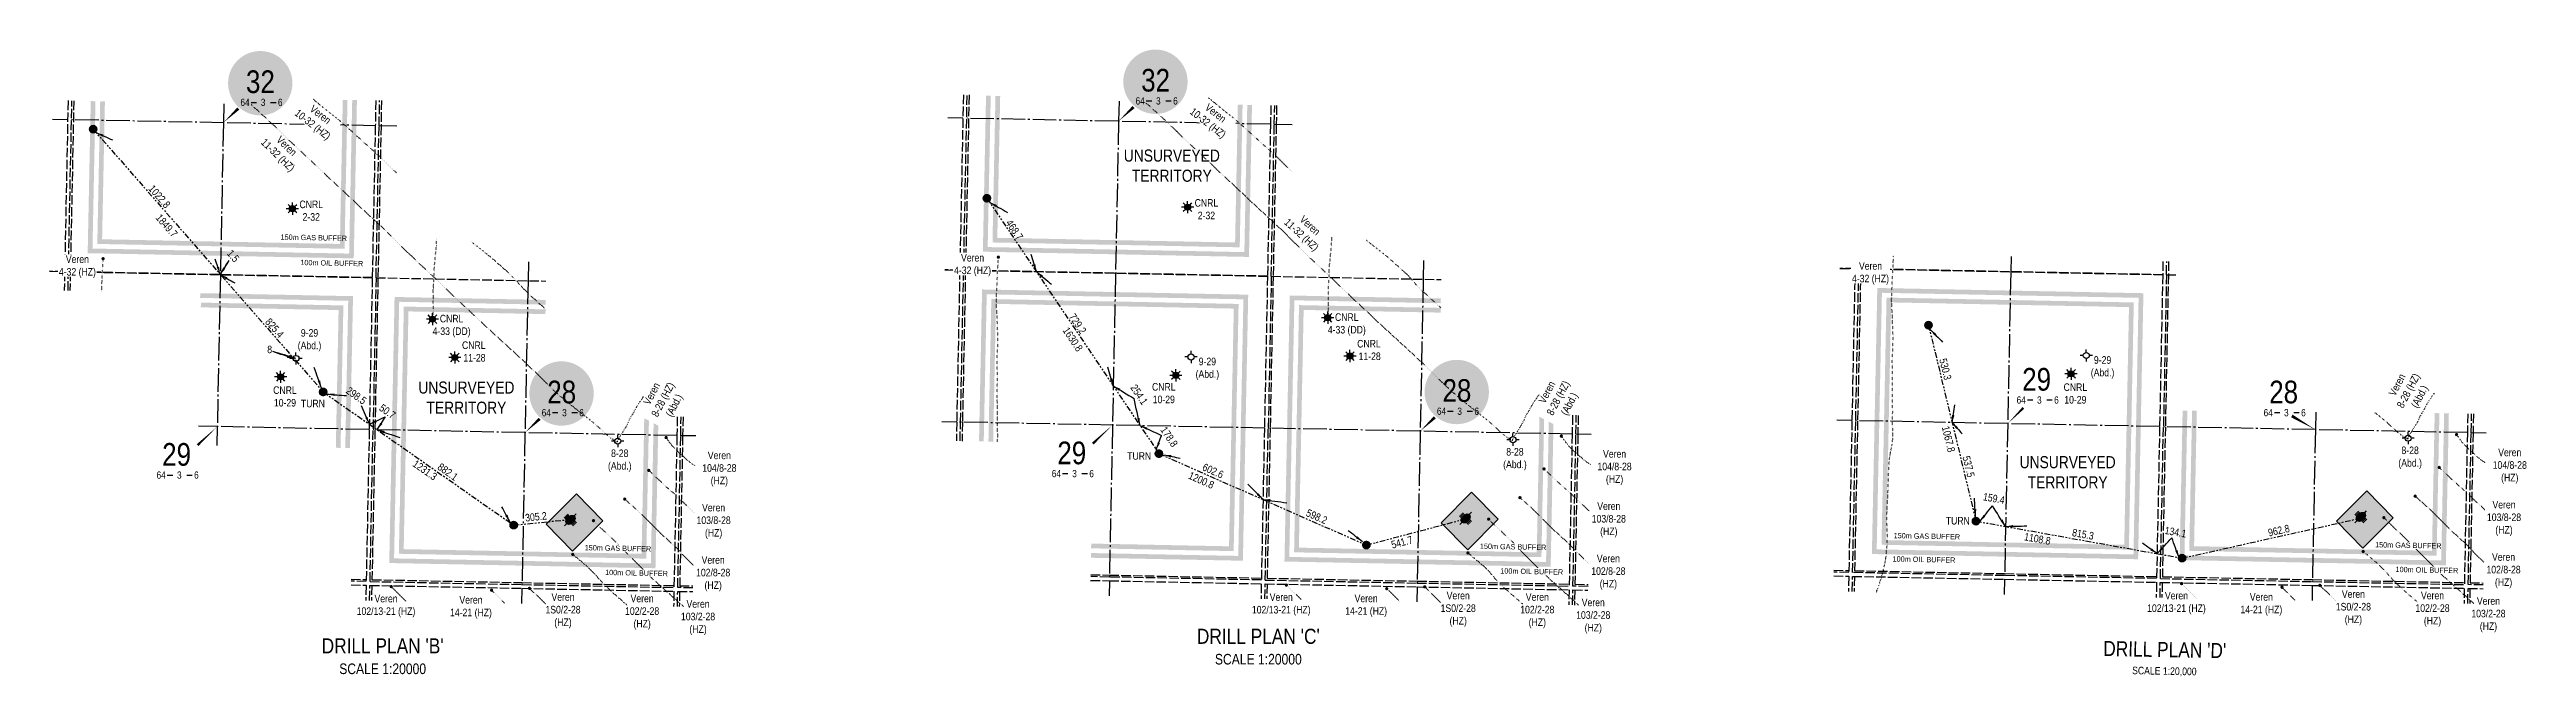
# Model space of a CAD drawing. Extents: x 398369 to 421873, y 6032457 to 6050071.
# Drawn here: x 407987 to 421102, y 6039778 to 6043097 of the extents above; entities that cross this region are included whole.
import ezdxf
from ezdxf.enums import TextEntityAlignment as Align

# ---------------------------------------------------------------- set-up
doc = ezdxf.new("R2010")
doc.units = 0
doc.header["$LTSCALE"] = 5
for name, pattern in [('foc-DOT', [1, 0.2, -0.8]), ('foc-DRILLPATH', [14.75, 6, -1.75, 1.75, -1.75, 1.75, -1.75]), ('foc-QUARTERLINE', [33, 25, -3, 2, -3]), ('foc-UNSURVEYED', [12.5, 10, -2.5])]:
    doc.linetypes.add(name, pattern=pattern)
for name, color, linetype in [('10', 1, 'Continuous'), ('9', 3, 'Continuous'), ('ABADATA-DRILL', 8, 'foc-DOT'), ('ABADATA-DRILL-T', 8, 'Continuous'), ('AS-TARGET-GAS', 182, 'Continuous'), ('AS-TARGET-GAS-H', 181, 'Continuous'), ('AS-TARGET-OIL', 146, 'Continuous'), ('AS-TARGET-OIL-H', 131, 'Continuous'), ('AS-UNDERLAY-H', 141, 'Continuous'), ('DETAIL-HZ-Existing', 8, 'foc-DOT'), ('DETAIL-T', 7, 'Continuous'), ('L-BD', 7, 'Continuous'), ('L-MON', 1, 'Continuous'), ('L-SECLBL', 7, 'Continuous'), ('L-SECQ', 8, 'foc-QUARTERLINE'), ('L-UNS-T', 3, 'Continuous'), ('L-USEC', 7, 'foc-UNSURVEYED'), ('P-BUFFER-PURPLE-T', 187, 'Continuous'), ('P-PDRILLPATH', 12, 'foc-DRILLPATH'), ('P-PROPOSED', 10, 'Continuous'), ('P-PROPOSED-H', 21, 'Continuous')]:
    doc.layers.add(name, color=color, linetype=linetype)
doc.layers.add('T-TIE-T', color=201, linetype='Continuous', lineweight=18)
doc.styles.add('80CG', font='ARIALN.TTF', dxfattribs={"height": 10})
doc.styles.add('80L', font='ARIALN.TTF', dxfattribs={"height": 10})
doc.styles.add('SIMPLEX', font='ARIALN.TTF')
doc.styles.get("Standard").update_dxf_attribs({"font": 'ARIALN.TTF'})
doc.dimstyles.new('Compass 5 000', dxfattribs={"dimscale": 5, "dimtxt": 9, "dimasz": 2, "dimexe": 0.2, "dimexo": 0.0625, "dimgap": 0.5, "dimtad": 0, "dimtih": 1, "dimtoh": 1, "dimzin": 0, "dimdsep": 46, "dimtxsty": '80CG', "dimcen": 0.1, "dimse1": 1, "dimse2": 1, "dimclrd": 256, "dimclrt": 256, "dimaunit": 1, "dimadec": 4, "dimazin": 0, "dimtfac": 0.06, "dimtofl": 0, "dimtmove": 0, "dimatfit": 1, "dimfxl": 0.2, "dimtolj": 1, "dimtzin": 0, "dimlwd": -1, "dimarcsym": 0})

msp = doc.modelspace()

# ---------------------------------------------------------------- texts
at = {"layer": 'ABADATA-DRILL-T', "insert": (409177.213, 6042677.405), "char_height": 39.98267, "attachment_point": 1, "rotation": 315.9620402, "style": '80L'}
msp.add_mtext_dynamic_manual_height_columns('\\pxqc;Veren\\P11-32 (HZ)', width=220.01756, gutter_width=50.022, heights=[0], dxfattribs=at)
at = {"layer": 'ABADATA-DRILL-T', "attachment_point": 1, "style": '80L'}
for s, width, insert, char_height in [('\\pxqc;CNRL\\P2-32', 26.51766, (409358.868, 6042297.191), 39.9827), ('\\pxqc;CNRL\\P2-32', 26.51766, (414098.835, 6042305.02), 39.9827), ('\\pxqc;CNRL\\P4-33 (DD)', 204.07598, (414753.343, 6041700.24), 39.9827), ('\\pxqc;9-29\\P(Abd.)', 37.20703, (409344.511, 6041616.928), 39.9827), ('\\pxqc;CNRL\\P4-33 (DD)', 204.07598, (410013.376, 6041692.412), 39.9827), ('\\pxqr;CNRL\\P11-28', 10.13132, (410284.873, 6041551.682), 39.9827), ('\\pxqc;9-29\\P(Abd.)', 37.20703, (414098.572, 6041465.508), 39.9827), ('\\pxqr;CNRL\\P11-28', 10.13132, (415024.839, 6041559.51), 39.9827), ('\\pxqc;9-29\\P(Abd.)', 37.20703, (418838.539, 6041473.336), 39.9827), ('\\pxqc;CNRL\\P10-29', 18.72321, (409223.738, 6041313.725), 39.9827), ('\\pxqc;CNRL\\P10-29', 18.72321, (413877.052, 6041331.204), 39.9827), ('\\pxqc;CNRL\\P10-29', 18.72321, (418703.671, 6041329.382), 39.9827), ('\\pxqc;8-28\\P(Abd.)', 11.33242, (411000.079, 6040979.431), 39.9827), ('\\pxqc;Veren\\P104/8-28 (HZ)', 70.70709, (411497.846, 6040968.321), 39.98267), ('\\pxqc;8-28\\P(Abd.)', 11.33242, (415740.045, 6040987.259), 39.9827), ('\\pxqc;Veren\\P104/8-28 (HZ)', 70.70709, (416237.813, 6040976.15), 39.98267), ('\\pxqc;8-28\\P(Abd.)', 11.33242, (420480.012, 6040995.087), 39.9827), ('\\pxqc;Veren\\P104/8-28 (HZ)', 70.70709, (420977.779, 6040983.978), 39.98267), ('\\pxqc;Veren\\P103/8-28 (HZ)', 70.70709, (411467.387, 6040691.63), 39.98267), ('\\pxqc;Veren\\P103/8-28 (HZ)', 70.70709, (416207.353, 6040699.459), 39.98267), ('\\pxqc;Veren\\P103/8-28 (HZ)', 70.70709, (420947.32, 6040707.287), 39.98267), ('\\pxqc;Veren\\P102/8-28 (HZ)', 70.70709, (411465.047, 6040414.657), 39.98267), ('\\pxqc;Veren\\P102/8-28 (HZ)', 70.70709, (416205.014, 6040422.485), 39.98267), ('\\pxqc;Veren\\P102/8-28 (HZ)', 70.70709, (420944.98, 6040430.313), 39.98267), ('\\pxqc;Veren\\P102/13-21 (HZ)', 307.67212, (409614.438, 6040210.226), 39.98267), ('\\pxqc;Veren\\P1S0/2-28 (HZ)', 213.71467, (410598.42, 6040218.252), 39.98267), ('\\pxqc;Veren\\P102/2-28 (HZ)', 70.70709, (411088.819, 6040210.745), 39.98267), ('\\pxqc;Veren\\P103/2-28 (HZ)', 70.70709, (411385.003, 6040181.956), 39.98267), ('\\pxqc;Veren\\P102/13-21 (HZ)', 307.67212, (414354.405, 6040218.055), 39.98267), ('\\pxqc;Veren\\P1S0/2-28 (HZ)', 213.71467, (415338.387, 6040226.08), 39.98267), ('\\pxqc;Veren\\P102/2-28 (HZ)', 70.70709, (415828.785, 6040218.573), 39.98267), ('\\pxqc;Veren\\P103/2-28 (HZ)', 70.70709, (416124.969, 6040189.784), 39.98267), ('\\pxqc;Veren\\P102/13-21 (HZ)', 307.67212, (419094.371, 6040225.883), 39.98267), ('\\pxqc;Veren\\P1S0/2-28 (HZ)', 213.71467, (420078.353, 6040233.908), 39.98267), ('\\pxqc;Veren\\P102/2-28 (HZ)', 70.70709, (420568.752, 6040226.401), 39.98267), ('\\pxqc;Veren\\P103/2-28 (HZ)', 70.70709, (420864.936, 6040197.612), 39.98267)]:
    msp.add_mtext_dynamic_manual_height_columns(s, width=width, gutter_width=50.022, heights=[0], dxfattribs=dict(at, insert=insert, char_height=char_height))
at = {"layer": 'AS-TARGET-GAS', "char_height": 27.98787, "attachment_point": 1, "rotation": 358.8766703, "style": '80L'}
for insert in [(409210.214, 6042118.35), (417751.34, 6040537.974)]:
    msp.add_mtext_dynamic_manual_height_columns('150m GAS BUFFER', width=350.73979, gutter_width=189.999, heights=[0], dxfattribs=dict(at, insert=insert))
at = {"layer": 'AS-TARGET-OIL', "char_height": 27.98787, "attachment_point": 1, "rotation": 358.8766703, "style": '80L'}
for insert in [(409315.041, 6041983.792), (417745.628, 6040414.391)]:
    msp.add_mtext_dynamic_manual_height_columns('100m OIL BUFFER', width=403.96626, gutter_width=189.999, heights=[0], dxfattribs=dict(at, insert=insert))
at = {"layer": 'DETAIL-T', "color": 3, "char_height": 79.96535, "width": 996.12818, "attachment_point": 1, "style": '80CG'}
for s, insert in [("\\pxqc;DRILL PLAN 'C'\\P{\\H0.7x;SCALE 1:20000}", (413888.929, 6040030.568)), ("\\pxqc;DRILL PLAN 'B'\\P{\\H0.7x;SCALE 1:20000}", (409252.242, 6039979.836))]:
    msp.add_mtext(s, dxfattribs=dict(at, insert=insert))
at = {"layer": 'DETAIL-T', "color": 3, "insert": (418704.197, 6039968.999), "char_height": 79.99595, "width": 965.88066, "attachment_point": 1, "rotation": 358.9699912, "style": '80CG'}
msp.add_mtext("\\pxqc;DRILL PLAN 'D'\\P{\\H0.5002x;SCALE 1:20,000}", dxfattribs=at)
at = {"layer": 'L-BD'}
for s, rotation, p in [('1849.7', 311.2024704, (408606.991, 6042164.483)), ('1630.8', 303.9573278, (413404.629, 6041562.891)), ('1067.8', 283.6233253, (418041.506, 6041034.594)), ('1231.3', 325.0401058, (409974.221, 6040870.387)), ('1200.8', 336.209814, (414085.001, 6040816.82)), ('305.2', 5.747127, (410562.118, 6040623.31)), ('541.7', 14.8414784, (415147.181, 6040488.559)), ('1108.8', 349.833114, (418512.083, 6040506.563)), ('962.8', 12.6107768, (419790.178, 6040550.641))]:
    msp.add_text(s, height=39.9827, rotation=rotation, dxfattribs=at).set_placement(p, align=Align.MIDDLE_CENTER)
at = {"layer": 'P-BUFFER-PURPLE-T'}
for s, rotation, p in [('1022.8', 311.2024704, (408568.591, 6042318.575)), ('468.7', 303.9573278, (413095.982, 6042142.302)), ('1.5', 311.2024704, (408959.004, 6042004.215)), ('729.2', 303.9573278, (413430.409, 6041645.697)), ('825.4', 311.2024704, (409178.005, 6041622.508)), ('530.3', 283.6233253, (418024.94, 6041405.081)), ('298.5', 325.0401058, (409610.881, 6041264.57)), ('254.1', 303.9573278, (413756.022, 6041270.316)), ('50.7', 325.0401058, (409775.767, 6041180.838)), ('537.5', 283.6233253, (418147.98, 6040889.069)), ('882.1', 325.0401058, (410095.399, 6040861.05)), ('602.6', 336.209814, (414147.21, 6040866.41)), ('598.2', 336.209814, (414696.353, 6040624.321)), ('159.4', 349.833114, (418281.744, 6040720.798)), ('815.3', 349.833114, (418753.667, 6040531.053)), ('134.1', 349.833114, (419243.657, 6040542.397))]:
    msp.add_text(s, height=39.9827, rotation=rotation, dxfattribs=at).set_placement(p, align=Align.MIDDLE_CENTER)
at = {"layer": 'T-TIE-T', "insert": (409139.456, 6041529.344), "char_height": 39.983, "attachment_point": 1, "style": '80L'}
msp.add_mtext_dynamic_manual_height_columns('8', width=90.28893, gutter_width=199.913, heights=[0], dxfattribs=at)

# ---------------------------------------------------------------- blocks, each defined once
blk = doc.blocks.new('GABD')
for p, q in [((-0.81, 0), (-1.62, 0)), ((0, 0.81), (0, 1.62)), ((1.62, 0), (0.81, 0)), ((0, -0.81), (0, -1.62))]:
    blk.add_line(p, q)
blk.add_circle((0, 0), 0.8)
blk = doc.blocks.new('GAS')
h = blk.add_hatch(color=255)
h.dxf.hatch_style = 1
edge = h.paths.add_edge_path()
edge.add_arc((0, 0), 0.9, 0, 360)
for p, q in [((-0.81, 0), (-1.62, 0)), ((-0.57, 0.57), (-1.14, 1.14)), ((0, 0.81), (0, 1.62)), ((0.57, 0.57), (1.14, 1.14)), ((1.62, 0), (0.81, 0)), ((-0.57, -0.57), (-1.14, -1.14)), ((0, -0.81), (0, -1.62)), ((1.14, -1.14), (0.57, -0.57))]:
    blk.add_line(p, q)
blk.add_circle((0, 0), 0.8)
blk = doc.blocks.new('BH_Existing')
at = {"layer": 'DETAIL-HZ-Existing'}
h = blk.add_hatch(color=256, dxfattribs=at)
h.dxf.hatch_style = 1
edge = h.paths.add_edge_path()
edge.add_arc((0, 0), 0.45, 0, 360)
blk = doc.blocks.new('L-SECLBL')
at = {"layer": '9', "color": 7}
for p, q in [((-5.1, -27.8), (-12.3, -27.8)), ((20.7, -27.8), (13.5, -27.8))]:
    blk.add_line(p, q, dxfattribs=at)
at = {"layer": '10', "color": 2, "style": 'SIMPLEX'}
blk.add_attdef('SEC', text='', height=30, dxfattribs=at).set_placement((0, 0), align=Align.MIDDLE)
at = {"layer": '10', "color": 5, "style": '80L'}
blk.add_attdef('TWP', text='', height=9.5, dxfattribs=at).set_placement((-14.4, -27.4), align=Align.MIDDLE_RIGHT)
blk.add_attdef('RGE', text='', height=9.5, dxfattribs=at).set_placement((3.6, -27.4), align=Align.MIDDLE_CENTER)
blk.add_attdef('MER', text='', height=9.5, dxfattribs=at).set_placement((23.2, -27.4), align=Align.MIDDLE_LEFT)
blk = doc.blocks.new('WC')
at = {"layer": 'L-MON'}
h = blk.add_hatch(color=255, dxfattribs=at)
h.dxf.hatch_style = 1
edge = h.paths.add_edge_path()
edge.add_arc((0, 0), 0.9, 0, 360)
at = {"layer": 'L-MON', "color": 240, "flags": 128}
for points in [[(-0.62, 0.5), (-1.23, 1.12)], [(0.52, 0.61), (1.13, 1.21)], [(-1.18, -1.18), (-0.56, -0.57)], [(1.16, -1.18), (0.56, -0.57)]]:
    blk.add_lwpolyline(points, dxfattribs=at)
at = {"layer": 'L-MON', "color": 240}
for radius in [0.8, 0.373]:
    blk.add_circle((0, 0), radius, dxfattribs=at)
blk = doc.blocks.new('plbh')
at = {"layer": 'L-MON'}
h = blk.add_hatch(color=255, dxfattribs=at)
h.dxf.hatch_style = 1
edge = h.paths.add_edge_path()
edge.add_arc((0, 0), 1.16, 0, 360)
h = blk.add_hatch(color=256, dxfattribs=at)
h.dxf.hatch_style = 1
h.paths.add_polyline_path([(-0.96, 0, 1), (0.96, 0, 1)])
h.paths.add_polyline_path([(0.91, 0, -1), (-0.91, 0, -1)], flags=16)
h.paths.add_polyline_path([(0.45, 0, -1), (-0.45, 0, -1)], flags=0)
h = blk.add_hatch(color=256, dxfattribs=at)
h.dxf.hatch_style = 1
h.paths.add_polyline_path([(-0.45, 0, 1), (0.45, 0, 1)])
h.paths.add_polyline_path([(0.4, 0, -1), (-0.4, 0, -1)], flags=16)
at = {"layer": 'L-MON', "color": 240}
for radius in [0.96, 0.91, 0.45, 0.4]:
    blk.add_circle((0, 0), radius, dxfattribs=at)

# ---------------------------------------------------------------- hatches: boundary and pattern name
at = {"layer": 'AS-TARGET-GAS-H'}
h = msp.add_hatch(color=256, dxfattribs=at)
h.dxf.hatch_style = 1
h.paths.add_polyline_path([(408279.739, 6042822.21), (408254.755, 6042822.718), (408239.408, 6042067.669), (409548.465, 6042042), (409564.201, 6042830.104), (409539.214, 6042830.484), (409523.979, 6042067.474), (408264.901, 6042092.163)])
h = msp.add_hatch(color=256, dxfattribs=at)
h.dxf.hatch_style = 1
h.paths.add_polyline_path([(414303.5, 6042804.537), (414278.517, 6042805.098), (414263.946, 6042075.302), (413004.867, 6042099.991), (413020.113, 6042850.044), (412995.137, 6042850.967), (412979.375, 6042075.497), (414288.431, 6042049.828)])
h = msp.add_hatch(color=256, dxfattribs=at)
h.dxf.hatch_style = 1
h.paths.add_polyline_path([(409502.435, 6040988.481), (409527.419, 6040987.991), (409542.478, 6041742.19), (408787.959, 6041756.985), (408787.456, 6041732), (409516.995, 6041717.695)])
h = msp.add_hatch(color=256, dxfattribs=at)
h.dxf.hatch_style = 1
h.paths.add_polyline_path([(410612.719, 6041721.204), (409862.395, 6041735.916), (409836.268, 6040427.392), (411145.901, 6040401.712), (411160.689, 6041155.917), (411135.705, 6041156.407), (411121.406, 6040427.187), (409861.751, 6040451.887), (409886.881, 6041710.442), (410612.413, 6041696.216)])
h = msp.add_hatch(color=256, dxfattribs=at)
h.dxf.hatch_style = 1
h.paths.add_polyline_path([(414282.445, 6041750.018), (412973.281, 6041775.689), (412957.952, 6041021.495), (412982.936, 6041021.005), (412997.758, 6041750.215), (414256.962, 6041725.523), (414231.832, 6040466.968), (413502.067, 6040481.278), (413501.564, 6040456.294), (414256.317, 6040441.494)])
h = msp.add_hatch(color=256, dxfattribs=at)
h.dxf.hatch_style = 1
h.paths.add_polyline_path([(415352.685, 6041729.032), (414602.362, 6041743.745), (414576.234, 6040435.221), (415885.867, 6040409.541), (415900.656, 6041163.745), (415875.671, 6041164.235), (415861.373, 6040435.015), (414601.717, 6040459.715), (414626.847, 6041718.271), (415352.38, 6041704.044)])
h = msp.add_hatch(color=256, dxfattribs=at)
h.dxf.hatch_style = 1
h.paths.add_polyline_path([(417686.651, 6040475.002), (417713.248, 6041783.517), (419022.411, 6041757.846), (418996.284, 6040449.322)])
h.paths.add_polyline_path([(417712.143, 6040499.496), (417737.724, 6041758.043), (418996.928, 6041733.352), (418971.798, 6040474.796)], flags=16)
h = msp.add_hatch(color=256, dxfattribs=at)
h.dxf.hatch_style = 1
h.paths.add_polyline_path([(419355.992, 6041184.12), (419331.003, 6041184.404), (419316.201, 6040443.049), (420625.834, 6040417.369), (420640.622, 6041171.573), (420615.638, 6041172.063), (420601.339, 6040442.843), (419341.684, 6040467.543)])
at = {"layer": 'AS-TARGET-OIL-H'}
h = msp.add_hatch(color=256, dxfattribs=at)
h.dxf.hatch_style = 1
h.paths.add_polyline_path([(408229.771, 6042823.226), (408204.787, 6042823.734), (408188.424, 6042018.68), (409597.436, 6041991.052), (409614.174, 6042829.344), (409589.187, 6042829.724), (409572.95, 6042016.526), (408213.916, 6042043.174)])
h = msp.add_hatch(color=256, dxfattribs=at)
h.dxf.hatch_style = 1
h.paths.add_polyline_path([(414353.466, 6042803.416), (414328.483, 6042803.977), (414312.917, 6042024.354), (412953.883, 6042051.003), (412970.161, 6042851.889), (412945.186, 6042852.811), (412928.391, 6042026.509), (414337.402, 6041998.88)])
h = msp.add_hatch(color=256, dxfattribs=at)
h.dxf.hatch_style = 1
h.paths.add_polyline_path([(417635.667, 6040426.014), (417664.294, 6041834.465), (419073.378, 6041806.835), (419045.255, 6040398.374)])
h.paths.add_polyline_path([(417661.159, 6040450.508), (417688.771, 6041808.991), (419047.894, 6041782.34), (419020.769, 6040423.848)], flags=16)
h = msp.add_hatch(color=256, dxfattribs=at)
h.dxf.hatch_style = 1
h.paths.add_polyline_path([(409552.404, 6040987.501), (409577.388, 6040987.011), (409593.445, 6041791.178), (408784.323, 6041807.044), (408783.964, 6041782.033), (409567.962, 6041766.684)])
h = msp.add_hatch(color=256, dxfattribs=at)
h.dxf.hatch_style = 1
h.paths.add_polyline_path([(410613.329, 6041771.18), (409813.424, 6041786.865), (409785.301, 6040378.404), (411194.889, 6040350.764), (411210.658, 6041154.937), (411185.674, 6041155.427), (411170.395, 6040376.238), (409810.784, 6040402.898), (409837.91, 6041761.391), (410613.024, 6041746.192)])
h = msp.add_hatch(color=256, dxfattribs=at)
h.dxf.hatch_style = 1
h.paths.add_polyline_path([(414333.411, 6041799.006), (412924.328, 6041826.636), (412907.983, 6041022.475), (412932.967, 6041021.985), (412948.805, 6041801.163), (414307.928, 6041774.512), (414280.803, 6040416.02), (413501.06, 6040431.309), (413500.557, 6040406.325), (414305.288, 6040390.546)])
h = msp.add_hatch(color=256, dxfattribs=at)
h.dxf.hatch_style = 1
h.paths.add_polyline_path([(415353.296, 6041779.008), (414553.391, 6041794.693), (414525.268, 6040386.232), (415934.856, 6040358.592), (415950.624, 6041162.765), (415925.64, 6041163.255), (415910.362, 6040384.066), (414550.751, 6040410.726), (414577.876, 6041769.219), (415352.99, 6041754.02)])
h = msp.add_hatch(color=256, dxfattribs=at)
h.dxf.hatch_style = 1
h.paths.add_polyline_path([(419306.015, 6041184.688), (419281.026, 6041184.973), (419265.234, 6040394.06), (420674.822, 6040366.42), (420690.591, 6041170.593), (420665.607, 6041171.083), (420650.328, 6040391.895), (419290.717, 6040418.555)])
at = {"layer": 'AS-UNDERLAY-H'}
h = msp.add_hatch(color=256, dxfattribs=at)
h.dxf.hatch_style = 1
edge = h.paths.add_edge_path()
edge.add_arc((409102.222, 6042918.488), 170.373, 0, 360)
h = msp.add_hatch(color=256, dxfattribs=at)
h.dxf.hatch_style = 1
edge = h.paths.add_edge_path()
edge.add_arc((413842.188, 6042926.316), 170.373, 0, 360)
h = msp.add_hatch(color=256, dxfattribs=at)
h.dxf.hatch_style = 1
edge = h.paths.add_edge_path()
edge.add_arc((410697.583, 6041275.88), 170.373, 0, 360)
h = msp.add_hatch(color=256, dxfattribs=at)
h.dxf.hatch_style = 1
edge = h.paths.add_edge_path()
edge.add_arc((415437.549, 6041283.708), 170.373, 0, 360)
at = {"layer": 'P-PROPOSED-H'}
h = msp.add_hatch(color=256, dxfattribs=at)
h.dxf.hatch_style = 1
h.paths.add_polyline_path([(410916.18, 6040602.052), (410755.782, 6040441.259), (410615.795, 6040584.138), (410776.194, 6040744.931)])
h = msp.add_hatch(color=256, dxfattribs=at)
h.dxf.hatch_style = 1
h.paths.add_polyline_path([(415656.146, 6040609.88), (415495.748, 6040449.088), (415355.762, 6040591.967), (415516.16, 6040752.759)])
h = msp.add_hatch(color=256, dxfattribs=at)
h.dxf.hatch_style = 1
h.paths.add_polyline_path([(420396.113, 6040617.709), (420235.715, 6040456.916), (420095.728, 6040599.795), (420256.126, 6040760.588)])

# ---------------------------------------------------------------- linework, layer by layer
at = {"layer": 'ABADATA-DRILL', "flags": 128}
for points in [[(411133.94, 6041259.184), (411133.94, 6041259.184), (411133.079, 6041259.131), (411132.53, 6041259.202), (411132.321, 6041259.286), (411131.944, 6041259.423), (411131.354, 6041259.435), (411130.779, 6041259.196), (411130.011, 6041258.751), (411129.637, 6041258.568), (411128.661, 6041258.268), (411128.45, 6041258.242), (411128.24, 6041258.236), (411128.051, 6041258.29), (411128.232, 6041258.356), (411128.523, 6041258.41), (411128.834, 6041258.414), (411129.072, 6041258.329), (411129.032, 6041257.8), (411128.884, 6041257.393), (411128.672, 6041256.807), (411128.388, 6041256.073), (411127.521, 6041254.239), (411126.899, 6041253.101), (411124.331, 6041249.151), (411120.753, 6041244.22), (411117.988, 6041240.404), (411116.578, 6041238.371), (411112.294, 6041232.094), (411108.019, 6041225.777), (411103.761, 6041219.329), (411099.614, 6041212.869), (411095.684, 6041206.295), (411091.971, 6041199.567), (411088.556, 6041193.213), (411085.13, 6041186.859), (411081.572, 6041180.347), (411078.217, 6041174.042), (411075.052, 6041168.223), (411071.49, 6041162.552), (411067.36, 6041156.462), (411063.346, 6041150.169), (411059.551, 6041143.352), (411056.032, 6041135.8), (411053.056, 6041128.387), (411050.164, 6041121.182), (411046.813, 6041114.057), (411043.343, 6041107.444), (411040.033, 6041101.358), (411036.162, 6041095.232), (411031.477, 6041088.443), (411026.743, 6041081.125), (411022.256, 6041073.691), (411017.865, 6041066.546), (411013.361, 6041059.773), (411008.819, 6041053.081), (411004.703, 6041046.201), (411001.299, 6041039.946), (410998.751, 6041034.985), (410996.405, 6041030.631), (410994.117, 6041026.675), (410992.466, 6041023.556), (410991.339, 6041021.188), (410990.598, 6041019.613), (410990.198, 6041018.59), (410990.305, 6041017.918), (410990.95, 6041017.685), (410991.755, 6041017.909), (410992.068, 6041018.093), (410992.423, 6041018.316), (410992.857, 6041018.538), (410992.867, 6041018.508), (410992.535, 6041018.434), (410992.185, 6041018.421), (410991.975, 6041018.415), (410991.885, 6041018.407), (410991.856, 6041018.478), (410991.849, 6041018.628), (410991.812, 6041018.808), (410991.747, 6041019.03), (410991.671, 6041019.231), (410991.523, 6041019.334), (410991.255, 6041019.429), (410990.649, 6041019.681), (410989.708, 6041020.14), (410988.51, 6041020.754), (410987.115, 6041021.531), (410985.573, 6041022.472), (410983.875, 6041023.575), (410981.988, 6041024.793), (410980.012, 6041026.042), (410977.889, 6041027.413), (410975.677, 6041028.867), (410973.466, 6041030.361), (410971.274, 6041031.804), (410969.141, 6041033.206), (410966.928, 6041034.62), (410964.596, 6041036.056), (410962.144, 6041037.535), (410959.625, 6041039.124), (410957.009, 6041040.896), (410954.259, 6041042.951), (410951.423, 6041045.227), (410948.451, 6041047.696), (410945.264, 6041050.389), (410941.899, 6041053.225), (410938.278, 6041056.307), (410934.413, 6041059.613), (410930.422, 6041063.162), (410926.198, 6041067.116), (410921.781, 6041071.354), (410917.147, 6041075.786), (410912.293, 6041080.232), (410907.045, 6041084.956), (410901.65, 6041089.843), (410895.971, 6041095.045), (410890.085, 6041100.422), (410883.922, 6041105.934), (410877.669, 6041111.448), (410871.524, 6041116.809), (410865.081, 6041122.327), (410858.566, 6041127.746), (410851.83, 6041133.129), (410844.845, 6041138.547), (410837.633, 6041144.12), (410830.381, 6041149.664), (410823.038, 6041155.189), (410815.656, 6041160.775), (410808.287, 6041166.471), (410800.888, 6041172.237), (410793.56, 6041178.002), (410786.213, 6041183.837), (410779.801, 6041188.904), (410763.498, 6041202.107), (410758.262, 6041206.471), (410751.048, 6041212.443), (410743.744, 6041218.428), (410736.41, 6041224.373), (410728.877, 6041230.442), (410721.552, 6041236.367), (410714.061, 6041242.495), (410706.621, 6041248.693), (410692.149, 6041260.929), (410684.821, 6041267.244), (410677.555, 6041273.618), (410670.528, 6041279.927), (410663.394, 6041286.449), (410649.298, 6041299.528), (410642.485, 6041306.053), (410621.923, 6041325.991), (410608.201, 6041339.283), (410601.272, 6041345.99), (410594.363, 6041352.767), (410580.608, 6041366.4), (410573.917, 6041373.022), (410567.237, 6041379.705), (410560.557, 6041386.367), (410553.795, 6041392.951), (410540.184, 6041406.281), (410533.473, 6041412.914), (410519.532, 6041426.261), (410512.616, 6041432.638), (410498.528, 6041445.637), (410477.854, 6041464.946), (410456.606, 6041484.627), (410442.508, 6041497.597), (410435.572, 6041503.994), (410414.239, 6041523.417), (410393.028, 6041542.897), (410371.73, 6041562.559), (410350.416, 6041581.941), (410336.265, 6041594.762), (410329.2, 6041601.192), (410322.284, 6041607.589), (410315.319, 6041614.007), (410308.175, 6041620.508), (410300.581, 6041627.479), (410293.508, 6041634.019), (410286.445, 6041640.539), (410272.399, 6041653.647), (410265.418, 6041660.285), (410258.508, 6041666.972), (410244.689, 6041680.386), (410223.766, 6041700.321), (410216.714, 6041706.871), (410202.547, 6041719.921), (410195.444, 6041726.442), (410188.35, 6041732.943), (410181.225, 6041739.404), (410159.996, 6041759.005), (410145.964, 6041772.292), (410138.983, 6041778.921), (410125.062, 6041792.227), (410118.142, 6041798.924), (410104.312, 6041812.308), (410097.362, 6041818.966), (410076.54, 6041838.969), (410055.81, 6041859.039), (410034.998, 6041878.962), (410013.923, 6041898.79), (409992.876, 6041918.517), (409971.82, 6041938.264), (409950.734, 6041958.042), (409943.743, 6041964.65), (409929.699, 6041977.839), (409922.232, 6041984.675), (409826.682, 6042077.291), (409806.472, 6042097.891), (409799.715, 6042104.735), (409786.211, 6042118.413), (409765.634, 6042138.601), (409744.598, 6042158.358), (409723.191, 6042178.062), (409701.991, 6042197.642), (409680.822, 6042217.252), (409666.657, 6042230.372), (409659.614, 6042236.902), (409638.373, 6042256.423), (409617.224, 6042276.062), (409610.274, 6042282.72), (409596.474, 6042296.083), (409575.488, 6042315.879), (409554.299, 6042335.489), (409547.267, 6042342.078), (409540.266, 6042348.717), (409533.276, 6042355.375), (409512.15, 6042375.144), (409490.7, 6042394.709), (409476.43, 6042407.602), (409469.326, 6042414.073), (409455.343, 6042427.3), (409448.403, 6042433.977), (409427.489, 6042453.882), (409406.638, 6042473.895), (409392.819, 6042487.279), (409385.867, 6042493.897), (409378.795, 6042500.467), (409364.607, 6042513.448), (409343.409, 6042533.088), (409322.534, 6042552.942), (409301.511, 6042572.828), (409278.742, 6042593.999), (409264.669, 6042607.198), (409257.649, 6042613.908), (409250.67, 6042620.656), (409236.912, 6042634.119), (409226.768, 6042644.23), (409216.5, 6042654.583), (409195.75, 6042674.645), (409174.603, 6042694.374), (409167.581, 6042700.963), (409153.598, 6042714.21), (409132.421, 6042733.89), (409110.898, 6042753.316), (409089.585, 6042772.728), (409075.407, 6042785.689), (409068.223, 6042792.181), (409052.229, 6042806.509)], [(409822.921, 6042444.449), (409812.283, 6042454.726), (409798.622, 6042467.997), (409784.845, 6042481.49), (409771.209, 6042495.04), (409757.543, 6042508.611), (409743.582, 6042521.908), (409729.473, 6042534.787), (409715.185, 6042547.72), (409700.924, 6042560.492), (409686.541, 6042573.207), (409672.081, 6042586.064), (409657.802, 6042598.916), (409643.544, 6042611.869), (409629.365, 6042624.77), (409615.276, 6042637.639), (409601.078, 6042650.6), (409586.86, 6042663.501), (409572.681, 6042676.422), (409558.351, 6042689.266), (409543.887, 6042701.892), (409529.571, 6042714.406), (409514.774, 6042726.929), (409499.984, 6042738.711), (409484.853, 6042750.491), (409469.814, 6042762.378), (409454.928, 6042774.433), (409440.033, 6042786.497), (409425.03, 6042798.694), (409409.991, 6042811.032), (409395.122, 6042823.456), (409384.29, 6042832.839)], [(415873.906, 6041267.012), (415873.906, 6041267.012), (415873.045, 6041266.959), (415872.496, 6041267.03), (415872.288, 6041267.114), (415871.911, 6041267.251), (415871.321, 6041267.263), (415870.746, 6041267.024), (415869.977, 6041266.579), (415869.603, 6041266.397), (415868.627, 6041266.096), (415868.417, 6041266.07), (415868.207, 6041266.064), (415868.018, 6041266.118), (415868.199, 6041266.184), (415868.49, 6041266.238), (415868.8, 6041266.242), (415869.039, 6041266.158), (415868.998, 6041265.628), (415868.85, 6041265.221), (415868.639, 6041264.635), (415868.354, 6041263.901), (415867.488, 6041262.067), (415866.865, 6041260.929), (415864.297, 6041256.979), (415860.72, 6041252.048), (415857.954, 6041248.232), (415856.544, 6041246.199), (415852.26, 6041239.922), (415847.985, 6041233.605), (415843.728, 6041227.157), (415839.58, 6041220.697), (415835.65, 6041214.123), (415831.938, 6041207.395), (415828.522, 6041201.041), (415825.097, 6041194.687), (415821.538, 6041188.175), (415818.184, 6041181.87), (415815.019, 6041176.051), (415811.457, 6041170.38), (415807.326, 6041164.29), (415803.312, 6041157.997), (415799.517, 6041151.181), (415795.999, 6041143.628), (415793.022, 6041136.215), (415790.13, 6041129.011), (415786.78, 6041121.885), (415783.309, 6041115.272), (415779.999, 6041109.186), (415776.128, 6041103.061), (415771.444, 6041096.271), (415766.709, 6041088.953), (415762.222, 6041081.519), (415757.831, 6041074.374), (415753.327, 6041067.601), (415748.785, 6041060.909), (415744.669, 6041054.029), (415741.266, 6041047.774), (415738.718, 6041042.814), (415736.372, 6041038.459), (415734.084, 6041034.503), (415732.432, 6041031.385), (415731.306, 6041029.016), (415730.564, 6041027.441), (415730.164, 6041026.418), (415730.271, 6041025.746), (415730.917, 6041025.513), (415731.721, 6041025.738), (415732.035, 6041025.922), (415732.389, 6041026.145), (415732.824, 6041026.366), (415732.833, 6041026.336), (415732.502, 6041026.262), (415732.151, 6041026.249), (415731.941, 6041026.243), (415731.851, 6041026.235), (415731.822, 6041026.306), (415731.815, 6041026.456), (415731.779, 6041026.637), (415731.713, 6041026.858), (415731.637, 6041027.06), (415731.489, 6041027.162), (415731.221, 6041027.258), (415730.616, 6041027.51), (415729.675, 6041027.968), (415728.476, 6041028.582), (415727.081, 6041029.359), (415725.54, 6041030.3), (415723.841, 6041031.403), (415721.955, 6041032.621), (415719.979, 6041033.87), (415717.855, 6041035.242), (415715.643, 6041036.695), (415713.432, 6041038.189), (415711.24, 6041039.633), (415709.107, 6041041.035), (415706.895, 6041042.448), (415704.562, 6041043.885), (415702.111, 6041045.363), (415699.592, 6041046.953), (415696.976, 6041048.724), (415694.226, 6041050.779), (415691.39, 6041053.055), (415688.418, 6041055.524), (415685.23, 6041058.217), (415681.865, 6041061.053), (415678.245, 6041064.135), (415674.379, 6041067.442), (415670.388, 6041070.991), (415666.165, 6041074.944), (415661.747, 6041079.182), (415657.113, 6041083.614), (415652.26, 6041088.06), (415647.011, 6041092.784), (415641.616, 6041097.671), (415635.937, 6041102.873), (415630.052, 6041108.25), (415623.889, 6041113.762), (415617.636, 6041119.276), (415611.49, 6041124.638), (415605.047, 6041130.155), (415598.532, 6041135.574), (415591.797, 6041140.957), (415584.812, 6041146.376), (415577.6, 6041151.948), (415570.347, 6041157.492), (415563.004, 6041163.017), (415555.623, 6041168.603), (415548.253, 6041174.299), (415540.855, 6041180.065), (415533.527, 6041185.83), (415526.18, 6041191.666), (415519.768, 6041196.732), (415503.464, 6041209.935), (415498.229, 6041214.299), (415491.015, 6041220.272), (415483.711, 6041226.256), (415476.376, 6041232.201), (415468.844, 6041238.27), (415461.519, 6041244.195), (415454.028, 6041250.324), (415446.588, 6041256.521), (415432.115, 6041268.757), (415424.788, 6041275.073), (415417.522, 6041281.446), (415410.494, 6041287.756), (415403.361, 6041294.277), (415389.265, 6041307.356), (415382.452, 6041313.881), (415361.889, 6041333.819), (415348.168, 6041347.111), (415341.238, 6041353.818), (415334.33, 6041360.595), (415320.575, 6041374.228), (415313.884, 6041380.851), (415307.204, 6041387.533), (415300.523, 6041394.196), (415293.761, 6041400.78), (415280.15, 6041414.109), (415273.439, 6041420.743), (415259.498, 6041434.089), (415252.582, 6041440.466), (415238.495, 6041453.465), (415217.82, 6041472.775), (415196.572, 6041492.456), (415182.474, 6041505.425), (415175.539, 6041511.822), (415154.206, 6041531.245), (415132.994, 6041550.725), (415111.696, 6041570.387), (415090.383, 6041589.77), (415076.232, 6041602.59), (415069.167, 6041609.02), (415062.251, 6041615.417), (415055.286, 6041621.835), (415048.142, 6041628.336), (415040.547, 6041635.307), (415033.474, 6041641.847), (415026.411, 6041648.367), (415012.366, 6041661.475), (415005.385, 6041668.114), (414998.475, 6041674.801), (414984.655, 6041688.214), (414963.733, 6041708.149), (414956.68, 6041714.699), (414942.514, 6041727.75), (414935.41, 6041734.27), (414928.317, 6041740.771), (414921.192, 6041747.232), (414899.963, 6041766.833), (414885.931, 6041780.121), (414878.95, 6041786.749), (414865.028, 6041800.055), (414858.109, 6041806.752), (414844.279, 6041820.136), (414837.328, 6041826.794), (414816.507, 6041846.797), (414795.777, 6041866.868), (414774.964, 6041886.79), (414753.889, 6041906.618), (414732.843, 6041926.345), (414711.786, 6041946.092), (414690.701, 6041965.87), (414683.709, 6041972.479), (414669.665, 6041985.667), (414662.198, 6041992.503), (414566.648, 6042085.119), (414546.439, 6042105.72), (414539.682, 6042112.564), (414526.178, 6042126.241), (414505.6, 6042146.43), (414484.564, 6042166.186), (414463.157, 6042185.89), (414441.957, 6042205.47), (414420.788, 6042225.08), (414406.623, 6042238.201), (414399.58, 6042244.73), (414378.339, 6042264.251), (414357.191, 6042283.89), (414350.24, 6042290.548), (414336.44, 6042303.911), (414315.455, 6042323.707), (414294.266, 6042343.317), (414287.234, 6042349.907), (414280.233, 6042356.545), (414273.242, 6042363.204), (414252.116, 6042382.972), (414230.666, 6042402.537), (414216.397, 6042415.43), (414209.292, 6042421.901), (414195.309, 6042435.128), (414188.369, 6042441.805), (414167.456, 6042461.71), (414146.605, 6042481.723), (414132.785, 6042495.107), (414125.834, 6042501.725), (414118.761, 6042508.295), (414104.573, 6042521.276), (414083.375, 6042540.916), (414062.501, 6042560.77), (414041.477, 6042580.657), (414018.709, 6042601.828), (414004.635, 6042615.027), (413997.615, 6042621.736), (413990.637, 6042628.484), (413976.878, 6042641.947), (413966.735, 6042652.058), (413956.466, 6042662.412), (413935.716, 6042682.473), (413914.569, 6042702.202), (413907.547, 6042708.791), (413893.565, 6042722.038), (413872.387, 6042741.718), (413850.864, 6042761.144), (413829.552, 6042780.556), (413815.373, 6042793.517), (413808.189, 6042800.01), (413790.278, 6042816.056)], [(410014.093, 6041669.322), (410014.093, 6041669.322), (410014.103, 6041669.332), (410014.76, 6041669.149), (410015.383, 6041667.826), (410015.972, 6041666.254), (410017.54, 6041665.643), (410017.7, 6041665.609), (410017.851, 6041665.666), (410017.927, 6041665.965), (410017.92, 6041666.605), (410017.929, 6041667.575), (410018.024, 6041668.814), (410018.232, 6041670.24), (410018.472, 6041671.765), (410018.675, 6041673.391), (410018.831, 6041675.199), (410018.921, 6041677.237), (410018.975, 6041679.447), (410019.041, 6041681.746), (410019.029, 6041684.147), (410018.94, 6041686.729), (410018.795, 6041689.472), (410018.612, 6041692.357), (410018.46, 6041695.3), (410018.352, 6041698.383), (410018.356, 6041701.633), (410018.484, 6041705.052), (410018.594, 6041708.58), (410018.705, 6041712.109), (410018.867, 6041715.746), (410019.184, 6041723.131), (410019.32, 6041730.49), (410019.267, 6041737.362), (410019.13, 6041740.536), (410018.921, 6041743.581), (410018.693, 6041746.736), (410018.56, 6041750.099), (410018.559, 6041753.59), (410018.558, 6041757.06), (410018.506, 6041760.432), (410018.403, 6041763.815), (410018.302, 6041767.298), (410018.333, 6041770.858), (410018.455, 6041774.496), (410018.699, 6041778.222), (410019.004, 6041781.976), (410019.267, 6041785.622), (410019.387, 6041789.18), (410019.337, 6041792.702), (410019.228, 6041796.275), (410019.099, 6041799.828), (410018.899, 6041803.333), (410018.645, 6041806.658), (410018.411, 6041809.994), (410018.31, 6041813.456), (410018.33, 6041816.987), (410018.347, 6041819.337), (410018.356, 6041822.817), (410018.384, 6041826.217), (410018.431, 6041829.627), (410018.57, 6041833.055), (410018.779, 6041836.552), (410019.059, 6041840.057), (410019.4, 6041843.621), (410019.76, 6041847.164), (410020.099, 6041850.628), (410020.398, 6041854.083), (410020.645, 6041857.469), (410020.773, 6041860.857), (410020.81, 6041864.247), (410020.858, 6041867.636), (410021.027, 6041871.104), (410021.226, 6041874.61), (410021.436, 6041878.127), (410021.665, 6041881.563), (410021.892, 6041884.959), (410022.129, 6041888.325), (410022.306, 6041891.692), (410022.375, 6041895.152), (410022.379, 6041898.842), (410022.375, 6041902.673), (410022.335, 6041906.205), (410022.282, 6041909.576), (410022.268, 6041912.877), (410022.284, 6041916.208), (410022.4, 6041919.546), (410022.628, 6041922.932), (410022.854, 6041926.268), (410023.013, 6041929.726), (410023.153, 6041933.264), (410023.337, 6041936.961), (410023.614, 6041940.836), (410023.942, 6041944.76), (410024.291, 6041948.714), (410024.617, 6041952.529), (410024.991, 6041956.272), (410025.467, 6041960.113), (410025.995, 6041964.003), (410026.515, 6041968.034), (410026.967, 6041972.126), (410027.368, 6041976.239), (410027.688, 6041980.213), (410027.922, 6041983.969), (410028.185, 6041987.645), (410028.559, 6041991.338), (410028.962, 6041995.021), (410029.294, 6041998.605), (410029.561, 6042001.98), (410029.815, 6042005.216), (410030.16, 6042008.489), (410030.577, 6042011.822), (410031.016, 6042015.304), (410031.465, 6042018.765), (410031.885, 6042022.308), (410032.236, 6042025.832), (410032.523, 6042029.226), (410032.763, 6042032.732), (410032.981, 6042036.149), (410033.236, 6042039.434), (410033.512, 6042042.73), (410033.789, 6042046.115), (410034.017, 6042049.511), (410034.206, 6042053.008), (410034.395, 6042056.435), (410034.592, 6042059.811), (410034.799, 6042063.188), (410035.039, 6042066.724), (410035.242, 6042070.401), (410035.369, 6042074.249), (410035.444, 6042078.018), (410035.505, 6042081.588), (410035.581, 6042084.917), (410035.737, 6042088.224), (410035.975, 6042091.66), (410036.205, 6042095.176), (410036.415, 6042098.683), (410036.416, 6042098.702)], [(414754.059, 6041677.15), (414754.059, 6041677.15), (414754.07, 6041677.16), (414754.726, 6041676.977), (414755.35, 6041675.654), (414755.939, 6041674.082), (414757.507, 6041673.471), (414757.666, 6041673.438), (414757.817, 6041673.495), (414757.893, 6041673.793), (414757.886, 6041674.433), (414757.895, 6041675.403), (414757.99, 6041676.642), (414758.198, 6041678.068), (414758.439, 6041679.593), (414758.641, 6041681.22), (414758.797, 6041683.027), (414758.888, 6041685.066), (414758.942, 6041687.275), (414759.007, 6041689.574), (414758.995, 6041691.975), (414758.907, 6041694.557), (414758.761, 6041697.301), (414758.578, 6041700.185), (414758.427, 6041703.128), (414758.318, 6041706.211), (414758.323, 6041709.462), (414758.451, 6041712.88), (414758.561, 6041716.408), (414758.671, 6041719.937), (414758.833, 6041723.574), (414759.15, 6041730.959), (414759.287, 6041738.318), (414759.233, 6041745.191), (414759.096, 6041748.364), (414758.887, 6041751.409), (414758.66, 6041754.564), (414758.527, 6041757.927), (414758.526, 6041761.418), (414758.525, 6041764.889), (414758.472, 6041768.26), (414758.369, 6041771.643), (414758.268, 6041775.126), (414758.299, 6041778.686), (414758.422, 6041782.324), (414758.666, 6041786.05), (414758.97, 6041789.805), (414759.233, 6041793.45), (414759.354, 6041797.009), (414759.304, 6041800.53), (414759.195, 6041804.103), (414759.066, 6041807.656), (414758.865, 6041811.161), (414758.611, 6041814.487), (414758.377, 6041817.822), (414758.276, 6041821.285), (414758.297, 6041824.815), (414758.313, 6041827.165), (414758.322, 6041830.646), (414758.35, 6041834.046), (414758.398, 6041837.455), (414758.536, 6041840.883), (414758.746, 6041844.38), (414759.025, 6041847.885), (414759.366, 6041851.449), (414759.727, 6041854.993), (414760.066, 6041858.456), (414760.365, 6041861.911), (414760.612, 6041865.297), (414760.739, 6041868.685), (414760.777, 6041872.075), (414760.824, 6041875.465), (414760.993, 6041878.932), (414761.193, 6041882.439), (414761.403, 6041885.955), (414761.631, 6041889.391), (414761.859, 6041892.788), (414762.096, 6041896.154), (414762.273, 6041899.521), (414762.342, 6041902.98), (414762.345, 6041906.671), (414762.341, 6041910.502), (414762.301, 6041914.033), (414762.248, 6041917.405), (414762.234, 6041920.706), (414762.25, 6041924.036), (414762.367, 6041927.374), (414762.594, 6041930.76), (414762.82, 6041934.097), (414762.979, 6041937.554), (414763.12, 6041941.092), (414763.303, 6041944.789), (414763.58, 6041948.664), (414763.908, 6041952.589), (414764.257, 6041956.543), (414764.583, 6041960.357), (414764.957, 6041964.1), (414765.434, 6041967.941), (414765.961, 6041971.832), (414766.482, 6041975.862), (414766.933, 6041979.954), (414767.335, 6041984.067), (414767.654, 6041988.041), (414767.889, 6041991.797), (414768.152, 6041995.473), (414768.525, 6041999.166), (414768.929, 6042002.849), (414769.26, 6042006.433), (414769.527, 6042009.808), (414769.782, 6042013.044), (414770.127, 6042016.318), (414770.543, 6042019.65), (414770.982, 6042023.132), (414771.431, 6042026.594), (414771.852, 6042030.136), (414772.202, 6042033.66), (414772.49, 6042037.055), (414772.729, 6042040.561), (414772.947, 6042043.977), (414773.203, 6042047.263), (414773.478, 6042050.558), (414773.756, 6042053.943), (414773.983, 6042057.339), (414774.173, 6042060.836), (414774.361, 6042064.263), (414774.558, 6042067.64), (414774.765, 6042071.016), (414775.006, 6042074.552), (414775.209, 6042078.229), (414775.335, 6042082.077), (414775.41, 6042085.846), (414775.471, 6042089.416), (414775.548, 6042092.745), (414775.703, 6042096.052), (414775.942, 6042099.488), (414776.172, 6042103.005), (414776.381, 6042106.511), (414776.382, 6042106.53)], [(408262.154, 6041817.283), (408262.47, 6041824.376), (408262.901, 6041833.759), (408263.371, 6041843.132), (408263.813, 6041852.595), (408264.175, 6041862.059), (408264.507, 6041871.494), (408264.978, 6041880.887), (408265.579, 6041890.316), (408266.139, 6041899.677), (408266.659, 6041909.018), (408267.228, 6041918.349), (408267.718, 6041927.721), (408268.079, 6041937.085), (408268.499, 6041946.459), (408268.949, 6041955.822), (408269.369, 6041965.205), (408269.719, 6041974.57), (408270.209, 6041989.833)], [(410612.731, 6041722.195), (410606.588, 6041727.823), (410592.461, 6041740.803), (410578.282, 6041753.694), (410563.991, 6041766.477), (410549.793, 6041779.458), (410535.719, 6041792.587), (410521.684, 6041805.675), (410507.628, 6041818.744), (410493.831, 6041832.227), (410480.92, 6041846.523), (410468.449, 6041861.361), (410455.729, 6041875.703), (410442.417, 6041889.467), (410428.68, 6041902.97), (410414.826, 6041916.084), (410400.562, 6041929.207), (410386.23, 6041941.97), (410371.796, 6041954.626), (410357.285, 6041967.414), (410342.811, 6041980.03), (410328.175, 6041992.6), (410313.465, 6042004.921), (410298.488, 6042016.887), (410283.381, 6042028.856), (410268.383, 6042040.783), (410253.213, 6042052.623), (410238.004, 6042064.524), (410223.136, 6042076.448), (410219.395, 6042079.541)], [(415352.697, 6041730.023), (415346.555, 6041735.652), (415332.427, 6041748.631), (415318.248, 6041761.522), (415303.957, 6041774.305), (415289.76, 6041787.286), (415275.686, 6041800.415), (415261.65, 6041813.503), (415247.595, 6041826.572), (415233.798, 6041840.055), (415220.886, 6041854.351), (415208.416, 6041869.189), (415195.696, 6041883.532), (415182.384, 6041897.296), (415168.647, 6041910.798), (415154.792, 6041923.912), (415140.528, 6041937.035), (415126.196, 6041949.799), (415111.763, 6041962.455), (415097.252, 6041975.242), (415082.777, 6041987.858), (415068.142, 6042000.428), (415053.432, 6042012.749), (415038.454, 6042024.716), (415023.347, 6042036.684), (415008.349, 6042048.611), (414993.179, 6042060.451), (414977.971, 6042072.352), (414963.103, 6042084.276), (414959.362, 6042087.369)], [(411133.94, 6041259.184), (411133.94, 6041259.184), (411133.079, 6041259.131), (411132.53, 6041259.202), (411132.321, 6041259.286), (411131.944, 6041259.423), (411131.354, 6041259.435), (411130.779, 6041259.196), (411130.011, 6041258.751), (411129.637, 6041258.568), (411128.661, 6041258.268), (411128.45, 6041258.242), (411128.24, 6041258.236), (411128.051, 6041258.29), (411128.232, 6041258.356), (411128.523, 6041258.41), (411128.834, 6041258.414), (411129.072, 6041258.329), (411129.032, 6041257.8), (411128.884, 6041257.393), (411128.672, 6041256.807), (411128.388, 6041256.073), (411127.521, 6041254.239), (411126.899, 6041253.101), (411124.331, 6041249.151), (411120.753, 6041244.22), (411117.988, 6041240.404), (411116.578, 6041238.371), (411112.294, 6041232.094), (411108.019, 6041225.777), (411103.761, 6041219.329), (411099.614, 6041212.869), (411095.684, 6041206.295), (411091.971, 6041199.567), (411088.556, 6041193.213), (411085.13, 6041186.859), (411081.572, 6041180.347), (411078.217, 6041174.042), (411075.052, 6041168.223), (411071.49, 6041162.552), (411067.36, 6041156.462), (411063.346, 6041150.169), (411059.551, 6041143.352), (411056.032, 6041135.8), (411053.056, 6041128.387), (411050.164, 6041121.182), (411046.813, 6041114.057), (411043.343, 6041107.444), (411040.033, 6041101.358), (411036.162, 6041095.232), (411031.477, 6041088.443), (411026.743, 6041081.125), (411022.256, 6041073.691), (411017.865, 6041066.546), (411013.361, 6041059.773), (411008.819, 6041053.081), (411004.703, 6041046.201), (411001.299, 6041039.946), (410998.751, 6041034.985), (410996.405, 6041030.631), (410994.117, 6041026.675), (410992.466, 6041023.556), (410991.339, 6041021.188), (410990.598, 6041019.613), (410990.198, 6041018.59), (410990.305, 6041017.918), (410990.95, 6041017.685), (410991.755, 6041017.909), (410992.068, 6041018.093), (410992.423, 6041018.316), (410992.857, 6041018.538), (410992.867, 6041018.508), (410992.535, 6041018.434), (410992.185, 6041018.421), (410991.975, 6041018.415), (410991.885, 6041018.407), (410991.856, 6041018.478), (410991.849, 6041018.628), (410991.812, 6041018.808), (410991.747, 6041019.03), (410991.691, 6041019.231), (410991.587, 6041019.543), (410991.511, 6041019.755), (410991.455, 6041019.966), (410991.501, 6041020.255), (410991.719, 6041020.681), (410992.047, 6041021.054), (410992.42, 6041021.247), (410992.774, 6041021.4), (410993.156, 6041021.533), (410993.529, 6041021.695), (410993.833, 6041021.899), (410994.048, 6041022.135), (410994.153, 6041022.383), (410994.208, 6041022.632), (410994.383, 6041022.869), (410994.647, 6041023.084), (410994.808, 6041023.15), (410994.959, 6041023.187), (410995.019, 6041023.186), (410995.189, 6041023.183)], [(415873.906, 6041267.012), (415873.906, 6041267.012), (415873.045, 6041266.959), (415872.496, 6041267.03), (415872.288, 6041267.114), (415871.911, 6041267.251), (415871.321, 6041267.263), (415870.746, 6041267.024), (415869.977, 6041266.579), (415869.603, 6041266.397), (415868.627, 6041266.096), (415868.417, 6041266.07), (415868.207, 6041266.064), (415868.018, 6041266.118), (415868.199, 6041266.184), (415868.49, 6041266.238), (415868.8, 6041266.242), (415869.039, 6041266.158), (415868.998, 6041265.628), (415868.85, 6041265.221), (415868.639, 6041264.635), (415868.354, 6041263.901), (415867.488, 6041262.067), (415866.865, 6041260.929), (415864.297, 6041256.979), (415860.72, 6041252.048), (415857.954, 6041248.232), (415856.544, 6041246.199), (415852.26, 6041239.922), (415847.985, 6041233.605), (415843.728, 6041227.157), (415839.58, 6041220.697), (415835.65, 6041214.123), (415831.938, 6041207.395), (415828.522, 6041201.041), (415825.097, 6041194.687), (415821.538, 6041188.175), (415818.184, 6041181.87), (415815.019, 6041176.051), (415811.457, 6041170.38), (415807.326, 6041164.29), (415803.312, 6041157.997), (415799.517, 6041151.181), (415795.999, 6041143.628), (415793.022, 6041136.215), (415790.13, 6041129.011), (415786.78, 6041121.885), (415783.309, 6041115.272), (415779.999, 6041109.186), (415776.128, 6041103.061), (415771.444, 6041096.271), (415766.709, 6041088.953), (415762.222, 6041081.519), (415757.831, 6041074.374), (415753.327, 6041067.601), (415748.785, 6041060.909), (415744.669, 6041054.029), (415741.266, 6041047.774), (415738.718, 6041042.814), (415736.372, 6041038.459), (415734.084, 6041034.503), (415732.432, 6041031.385), (415731.306, 6041029.016), (415730.564, 6041027.441), (415730.164, 6041026.418), (415730.271, 6041025.746), (415730.917, 6041025.513), (415731.721, 6041025.738), (415732.035, 6041025.922), (415732.389, 6041026.145), (415732.824, 6041026.366), (415732.833, 6041026.336), (415732.502, 6041026.262), (415732.151, 6041026.249), (415731.941, 6041026.243), (415731.851, 6041026.235), (415731.822, 6041026.306), (415731.815, 6041026.456), (415731.779, 6041026.637), (415731.713, 6041026.858), (415731.657, 6041027.059), (415731.553, 6041027.371), (415731.477, 6041027.583), (415731.422, 6041027.794), (415731.467, 6041028.083), (415731.686, 6041028.509), (415732.013, 6041028.883), (415732.387, 6041029.075), (415732.74, 6041029.228), (415733.123, 6041029.361), (415733.496, 6041029.523), (415733.8, 6041029.728), (415734.015, 6041029.964), (415734.12, 6041030.211), (415734.174, 6041030.46), (415734.349, 6041030.697), (415734.613, 6041030.912), (415734.775, 6041030.979), (415734.925, 6041031.016), (415734.985, 6041031.015), (415735.155, 6041031.011)], [(420613.873, 6041274.841), (420613.873, 6041274.841), (420613.011, 6041274.787), (420612.463, 6041274.858), (420612.254, 6041274.942), (420611.877, 6041275.08), (420611.287, 6041275.091), (420610.712, 6041274.853), (420609.943, 6041274.408), (420609.57, 6041274.225), (420608.594, 6041273.924), (420608.383, 6041273.898), (420608.173, 6041273.892), (420607.984, 6041273.946), (420608.165, 6041274.012), (420608.456, 6041274.067), (420608.767, 6041274.071), (420609.005, 6041273.986), (420608.965, 6041273.457), (420608.817, 6041273.049), (420608.605, 6041272.463), (420608.321, 6041271.729), (420607.454, 6041269.896), (420606.832, 6041268.758), (420604.264, 6041264.807), (420600.686, 6041259.877), (420597.921, 6041256.06), (420596.511, 6041254.027), (420592.227, 6041247.75), (420587.952, 6041241.433), (420583.694, 6041234.985), (420579.547, 6041228.526), (420575.617, 6041221.952), (420571.904, 6041215.223), (420568.489, 6041208.869), (420565.063, 6041202.515), (420561.505, 6041196.004), (420558.15, 6041189.698), (420554.985, 6041183.879), (420551.423, 6041178.208), (420547.293, 6041172.118), (420543.279, 6041165.826), (420539.484, 6041159.009), (420535.965, 6041151.457), (420532.989, 6041144.044), (420530.097, 6041136.839), (420526.746, 6041129.713), (420523.276, 6041123.1), (420519.966, 6041117.014), (420516.095, 6041110.889), (420511.41, 6041104.1), (420506.676, 6041096.781), (420502.189, 6041089.348), (420497.798, 6041082.203), (420493.294, 6041075.43), (420488.752, 6041068.738), (420484.636, 6041061.857), (420481.232, 6041055.603), (420478.684, 6041050.642), (420476.338, 6041046.287), (420474.05, 6041042.331), (420472.399, 6041039.213), (420471.272, 6041036.845), (420470.531, 6041035.269), (420470.131, 6041034.247), (420470.238, 6041033.574), (420470.883, 6041033.342), (420471.688, 6041033.566), (420472.001, 6041033.75), (420472.356, 6041033.973), (420472.79, 6041034.194), (420472.8, 6041034.164), (420472.468, 6041034.091), (420472.118, 6041034.077), (420471.908, 6041034.072), (420471.818, 6041034.063), (420471.789, 6041034.134), (420471.782, 6041034.284), (420471.745, 6041034.465), (420471.68, 6041034.686), (420471.604, 6041034.888), (420471.456, 6041034.991), (420471.187, 6041035.086), (420470.582, 6041035.338), (420469.641, 6041035.797), (420468.443, 6041036.41), (420467.048, 6041037.188), (420465.506, 6041038.128), (420463.807, 6041039.232), (420461.921, 6041040.449), (420459.945, 6041041.698), (420457.822, 6041043.07), (420455.61, 6041044.524), (420453.399, 6041046.017), (420451.207, 6041047.461), (420449.074, 6041048.863), (420446.861, 6041050.277), (420444.529, 6041051.713), (420442.077, 6041053.191), (420439.558, 6041054.781), (420436.942, 6041056.553), (420434.192, 6041058.607), (420431.356, 6041060.883), (420428.384, 6041063.352), (420425.197, 6041066.045), (420421.832, 6041068.882), (420418.211, 6041071.963), (420414.346, 6041075.27), (420410.354, 6041078.819), (420406.131, 6041082.773), (420401.714, 6041087.01), (420397.08, 6041091.442), (420392.226, 6041095.888), (420386.978, 6041100.612), (420381.583, 6041105.499), (420375.904, 6041110.702), (420370.018, 6041116.078), (420363.855, 6041121.59), (420357.602, 6041127.104), (420351.456, 6041132.466), (420345.014, 6041137.983), (420338.499, 6041143.402), (420331.763, 6041148.786), (420324.778, 6041154.204), (420317.566, 6041159.777), (420310.314, 6041165.32), (420302.971, 6041170.845), (420299.606, 6041173.392)], [(420613.873, 6041274.841), (420613.873, 6041274.841), (420613.011, 6041274.787), (420612.463, 6041274.858), (420612.254, 6041274.942), (420611.877, 6041275.08), (420611.287, 6041275.091), (420610.712, 6041274.853), (420609.943, 6041274.408), (420609.57, 6041274.225), (420608.594, 6041273.924), (420608.383, 6041273.898), (420608.173, 6041273.892), (420607.984, 6041273.946), (420608.165, 6041274.012), (420608.456, 6041274.067), (420608.767, 6041274.071), (420609.005, 6041273.986), (420608.965, 6041273.457), (420608.817, 6041273.049), (420608.605, 6041272.463), (420608.321, 6041271.729), (420607.454, 6041269.896), (420606.832, 6041268.758), (420604.264, 6041264.807), (420600.686, 6041259.877), (420597.921, 6041256.06), (420596.511, 6041254.027), (420592.227, 6041247.75), (420587.952, 6041241.433), (420583.694, 6041234.985), (420579.547, 6041228.526), (420575.617, 6041221.952), (420571.904, 6041215.223), (420568.489, 6041208.869), (420565.063, 6041202.515), (420561.505, 6041196.004), (420558.15, 6041189.698), (420554.985, 6041183.879), (420551.423, 6041178.208), (420547.293, 6041172.118), (420543.279, 6041165.826), (420539.484, 6041159.009), (420535.965, 6041151.457), (420532.989, 6041144.044), (420530.097, 6041136.839), (420526.746, 6041129.713), (420523.276, 6041123.1), (420519.966, 6041117.014), (420516.095, 6041110.889), (420511.41, 6041104.1), (420506.676, 6041096.781), (420502.189, 6041089.348), (420497.798, 6041082.203), (420493.294, 6041075.43), (420488.752, 6041068.738), (420484.636, 6041061.857), (420481.232, 6041055.603), (420478.684, 6041050.642), (420476.338, 6041046.287), (420474.05, 6041042.331), (420472.399, 6041039.213), (420471.272, 6041036.845), (420470.531, 6041035.269), (420470.131, 6041034.247), (420470.238, 6041033.574), (420470.883, 6041033.342), (420471.688, 6041033.566), (420472.001, 6041033.75), (420472.356, 6041033.973), (420472.79, 6041034.194), (420472.8, 6041034.164), (420472.468, 6041034.091), (420472.118, 6041034.077), (420471.908, 6041034.072), (420471.818, 6041034.063), (420471.789, 6041034.134), (420471.782, 6041034.284), (420471.745, 6041034.465), (420471.68, 6041034.686), (420471.624, 6041034.887), (420471.52, 6041035.199), (420471.444, 6041035.411), (420471.388, 6041035.622), (420471.434, 6041035.911), (420471.652, 6041036.337), (420471.979, 6041036.711), (420472.353, 6041036.904), (420472.706, 6041037.057), (420473.089, 6041037.189), (420473.462, 6041037.352), (420473.766, 6041037.556), (420473.981, 6041037.792), (420474.086, 6041038.04), (420474.141, 6041038.289), (420474.316, 6041038.525), (420474.58, 6041038.74), (420474.741, 6041038.807), (420474.892, 6041038.844), (420474.952, 6041038.843), (420475.122, 6041038.839)], [(420885.406, 6040908.624), (420880.115, 6040911.531), (420864.027, 6040922.202), (420848.894, 6040934.135), (420834.276, 6040946.838), (420820.173, 6040959.801), (420805.644, 6040972.462), (420791.104, 6040985.064), (420777.563, 6040998.656), (420764.941, 6041013.251), (420753.152, 6041028.52), (420744.205, 6041040.674), (420731.132, 6041058.348)], [(411400.597, 6040644.275), (411398.065, 6040646.73), (411384.372, 6040660.215), (411370.411, 6040673.306), (411356.219, 6040686.331), (411342.251, 6040699.522), (411328.443, 6040712.73), (411314.667, 6040726.087), (411300.73, 6040739.337), (411286.424, 6040752.154), (411271.883, 6040764.715), (411257.404, 6040777.366), (411243.158, 6040790.172), (411229.087, 6040803.225), (411215.052, 6040816.627), (411201.073, 6040829.768), (411186.93, 6040842.742), (411174.689, 6040854.219), (411159.536, 6040868.743)], [(416140.563, 6040652.103), (416138.031, 6040654.558), (416124.338, 6040668.044), (416110.378, 6040681.134), (416096.186, 6040694.159), (416082.217, 6040707.35), (416068.409, 6040720.558), (416054.634, 6040733.915), (416040.696, 6040747.165), (416026.39, 6040759.982), (416011.85, 6040772.544), (415997.371, 6040785.194), (415983.125, 6040798), (415969.053, 6040811.053), (415955.019, 6040824.455), (415941.039, 6040837.596), (415926.897, 6040850.57), (415914.655, 6040862.047), (415899.502, 6040876.571)], [(420880.53, 6040659.931), (420877.998, 6040662.386), (420864.305, 6040675.872), (420850.344, 6040688.962), (420836.152, 6040701.988), (420822.184, 6040715.178), (420808.375, 6040728.386), (420794.6, 6040741.743), (420780.663, 6040754.993), (420766.357, 6040767.81), (420751.816, 6040780.372), (420737.337, 6040793.023), (420723.091, 6040805.829), (420709.02, 6040818.881), (420694.985, 6040832.283), (420681.006, 6040845.424), (420666.863, 6040858.398), (420654.622, 6040869.876), (420639.469, 6040884.399)], [(411395.176, 6040367.857), (411384.732, 6040378.135), (411371.07, 6040391.66), (411357.358, 6040405.206), (411343.86, 6040418.908), (411330.585, 6040432.795), (411317.226, 6040446.515), (411303.696, 6040460.127), (411289.982, 6040473.553), (411275.9, 6040486.566), (411261.724, 6040499.37), (411247.54, 6040512.275), (411233.377, 6040525.25), (411219.386, 6040538.331), (411205.519, 6040551.62), (411191.867, 6040565.135), (411178.357, 6040578.777), (411164.848, 6040592.439), (411151.428, 6040606.099), (411137.886, 6040619.601), (411124.191, 6040632.997), (411110.314, 6040646.266), (411096.294, 6040659.388), (411082.151, 6040672.352), (411067.884, 6040685.128), (411053.526, 6040697.786), (411047.88, 6040702.746), (411032.186, 6040716.69)], [(416135.143, 6040375.685), (416124.699, 6040385.963), (416111.037, 6040399.488), (416097.325, 6040413.034), (416083.826, 6040426.736), (416070.551, 6040440.624), (416057.193, 6040454.343), (416043.662, 6040467.955), (416029.948, 6040481.381), (416015.866, 6040494.394), (416001.69, 6040507.199), (415987.506, 6040520.104), (415973.343, 6040533.078), (415959.353, 6040546.159), (415945.486, 6040559.448), (415931.834, 6040572.963), (415918.324, 6040586.605), (415904.814, 6040600.267), (415891.395, 6040613.927), (415877.852, 6040627.43), (415864.157, 6040640.825), (415850.28, 6040654.094), (415836.261, 6040667.216), (415822.118, 6040680.18), (415807.851, 6040692.956), (415793.492, 6040705.615), (415787.847, 6040710.574), (415772.152, 6040724.518)], [(420875.109, 6040383.514), (420864.665, 6040393.792), (420851.003, 6040407.317), (420837.291, 6040420.863), (420823.793, 6040434.564), (420810.518, 6040448.452), (420797.159, 6040462.171), (420783.629, 6040475.783), (420769.915, 6040489.209), (420755.833, 6040502.222), (420741.657, 6040515.027), (420727.473, 6040527.932), (420713.31, 6040540.906), (420699.319, 6040553.987), (420685.452, 6040567.276), (420671.8, 6040580.791), (420658.29, 6040594.433), (420644.781, 6040608.095), (420631.361, 6040621.755), (420617.819, 6040635.258), (420604.124, 6040648.653), (420590.247, 6040661.922), (420576.227, 6040675.044), (420562.084, 6040688.008), (420547.817, 6040700.785), (420533.459, 6040713.443), (420527.813, 6040718.402), (420512.119, 6040732.346)], [(411342.615, 6040147.915), (411336.809, 6040153.463), (411322.706, 6040166.426), (411308.289, 6040179.186), (411293.953, 6040192.003), (411279.668, 6040204.86), (411265.412, 6040217.676), (411251.136, 6040230.483), (411236.83, 6040243.26), (411222.504, 6040256.068), (411208.308, 6040268.903), (411194.184, 6040281.786), (411180.051, 6040294.78), (411166.001, 6040307.892), (411152.123, 6040321.102), (411138.28, 6040334.6), (411124.649, 6040348.194), (411111.13, 6040361.837), (411097.66, 6040375.478), (411084.007, 6040388.982), (411070.305, 6040402.508), (411056.734, 6040416.101), (411043.165, 6040429.785), (411029.748, 6040443.545), (411016.452, 6040457.403), (411003.217, 6040471.309), (410989.659, 6040485.042), (410975.743, 6040498.392), (410961.724, 6040511.544), (410947.704, 6040524.656), (410933.653, 6040537.698), (410919.552, 6040550.791), (410905.662, 6040563.89), (410891.856, 6040577.248), (410881.239, 6040587.894), (410866.545, 6040602.889)], [(416082.582, 6040155.744), (416076.776, 6040161.291), (416062.673, 6040174.255), (416048.256, 6040187.014), (416033.92, 6040199.832), (416019.635, 6040212.688), (416005.379, 6040225.505), (415991.103, 6040238.311), (415976.796, 6040251.088), (415962.47, 6040263.896), (415948.275, 6040276.731), (415934.15, 6040289.615), (415920.018, 6040302.608), (415905.968, 6040315.721), (415892.089, 6040328.93), (415878.247, 6040342.428), (415864.616, 6040356.023), (415851.096, 6040369.665), (415837.626, 6040383.306), (415823.974, 6040396.811), (415810.271, 6040410.336), (415796.701, 6040423.93), (415783.132, 6040437.613), (415769.714, 6040451.373), (415756.418, 6040465.231), (415743.184, 6040479.138), (415729.625, 6040492.871), (415715.71, 6040506.22), (415701.691, 6040519.372), (415687.67, 6040532.484), (415673.619, 6040545.526), (415659.518, 6040558.619), (415645.628, 6040571.719), (415631.823, 6040585.076), (415621.206, 6040595.722), (415606.512, 6040610.717)], [(420822.548, 6040163.572), (420816.742, 6040169.12), (420802.639, 6040182.083), (420788.222, 6040194.842), (420773.886, 6040207.66), (420759.601, 6040220.517), (420745.345, 6040233.333), (420731.069, 6040246.139), (420716.763, 6040258.917), (420702.437, 6040271.724), (420688.241, 6040284.559), (420674.117, 6040297.443), (420659.984, 6040310.437), (420645.934, 6040323.549), (420632.056, 6040336.758), (420618.213, 6040350.256), (420604.582, 6040363.851), (420591.062, 6040377.493), (420577.593, 6040391.134), (420563.94, 6040404.639), (420550.238, 6040418.165), (420536.667, 6040431.758), (420523.098, 6040445.441), (420509.68, 6040459.201), (420496.385, 6040473.059), (420483.15, 6040486.966), (420469.592, 6040500.699), (420455.676, 6040514.049), (420441.657, 6040527.2), (420427.637, 6040540.312), (420413.585, 6040553.354), (420399.485, 6040566.448), (420385.595, 6040579.547), (420371.789, 6040592.905), (420361.172, 6040603.55), (420346.478, 6040618.545)], [(411046.768, 6040153.717), (411037.409, 6040161.464), (411022.889, 6040174.075), (411008.418, 6040186.636), (410993.929, 6040199.276), (410979.491, 6040211.966), (410965.132, 6040224.654), (410950.99, 6040237.648), (410937.072, 6040250.878), (410923.42, 6040264.393), (410910.064, 6040278.252), (410897.277, 6040292.55), (410884.837, 6040307.222), (410872.19, 6040321.527), (410859.056, 6040335.492), (410845.27, 6040348.779), (410830.933, 6040361.547), (410816.382, 6040374.129), (410801.758, 6040386.502), (410787.142, 6040398.815), (410772.465, 6040411.039), (410757.027, 6040423.738)], [(415786.735, 6040161.545), (415777.375, 6040169.292), (415762.855, 6040181.904), (415748.385, 6040194.464), (415733.895, 6040207.104), (415719.457, 6040219.794), (415705.099, 6040232.482), (415690.956, 6040245.476), (415677.038, 6040258.706), (415663.386, 6040272.221), (415650.03, 6040286.08), (415637.243, 6040300.378), (415624.803, 6040315.05), (415612.156, 6040329.355), (415599.023, 6040343.32), (415585.236, 6040356.607), (415570.899, 6040369.375), (415556.349, 6040381.957), (415541.724, 6040394.33), (415527.109, 6040406.643), (415512.432, 6040418.867), (415496.993, 6040431.566)], [(420526.701, 6040169.373), (420517.342, 6040177.121), (420502.822, 6040189.732), (420488.351, 6040202.292), (420473.862, 6040214.933), (420459.424, 6040227.622), (420445.065, 6040240.31), (420430.923, 6040253.304), (420417.005, 6040266.534), (420403.353, 6040280.049), (420389.997, 6040293.908), (420377.21, 6040308.206), (420364.77, 6040322.878), (420352.123, 6040337.183), (420338.989, 6040351.148), (420325.202, 6040364.436), (420310.866, 6040377.203), (420296.315, 6040389.785), (420281.691, 6040402.158), (420267.075, 6040414.471), (420252.398, 6040426.696), (420236.96, 6040439.394)], [(414612.912, 6040184.562), (414603.06, 6040194.524), (414589.53, 6040208.01), (414575.781, 6040221.55), (414562.131, 6040235.059), (414549.75, 6040247.422), (414535.633, 6040261.589)], [(419352.879, 6040192.39), (419343.026, 6040202.352), (419329.496, 6040215.838), (419315.747, 6040229.378), (419302.098, 6040242.887), (419289.716, 6040255.25), (419275.599, 6040269.418)], [(420092.248, 6040177.892), (420089.841, 6040180.242), (420082.982, 6040187.066), (420076.349, 6040193.706), (420069.254, 6040200.764), (420062.334, 6040207.539), (420055.352, 6040214.245), (420048.37, 6040220.951), (420041.348, 6040227.648), (420034.296, 6040234.296), (420027.293, 6040240.973), (420023.405, 6040244.728), (420007.639, 6040260.076)], [(409872.946, 6040176.734), (409863.094, 6040186.696), (409849.564, 6040200.182), (409835.815, 6040213.722), (409822.165, 6040227.23), (409809.783, 6040239.594), (409795.666, 6040253.761)], [(410395.21, 6040166.493), (410390.937, 6040170.97), (410380.988, 6040181.464), (410374.311, 6040188.384), (410367.552, 6040195.236), (410361.526, 6040201.224), (410360.712, 6040202.03), (410350.374, 6040212.101), (410340.017, 6040222.143), (410327.117, 6040234.685)], [(410612.316, 6040162.236), (410609.908, 6040164.586), (410603.049, 6040171.41), (410596.416, 6040178.049), (410589.321, 6040185.108), (410582.401, 6040191.883), (410575.419, 6040198.589), (410568.437, 6040205.295), (410561.415, 6040211.992), (410554.363, 6040218.639), (410547.36, 6040225.316), (410543.472, 6040229.072), (410527.706, 6040244.42)], [(415135.177, 6040174.321), (415130.904, 6040178.798), (415120.955, 6040189.292), (415114.277, 6040196.212), (415107.518, 6040203.064), (415101.493, 6040209.052), (415100.678, 6040209.858), (415090.341, 6040219.929), (415079.983, 6040229.971), (415067.083, 6040242.513)], [(415352.282, 6040170.064), (415349.875, 6040172.414), (415343.015, 6040179.238), (415336.382, 6040185.877), (415329.287, 6040192.936), (415322.367, 6040199.711), (415315.386, 6040206.417), (415308.404, 6040213.123), (415301.382, 6040219.82), (415294.329, 6040226.468), (415287.327, 6040233.144), (415283.439, 6040236.9), (415267.672, 6040252.248)], [(419875.143, 6040182.149), (419870.87, 6040186.626), (419860.921, 6040197.12), (419854.244, 6040204.041), (419847.485, 6040210.893), (419841.459, 6040216.88), (419840.645, 6040217.686), (419830.307, 6040227.758), (419819.95, 6040237.8), (419807.05, 6040250.341)]]:
    msp.add_lwpolyline(points, dxfattribs=at)
at = {"layer": 'L-SECLBL', "color": 5, "flags": 128}
for points in [[(408908.669, 6042711.424, 0, 15.993, 0), (408986.533, 6042784.701, 0, 0, 0)], [(413648.636, 6042719.253, 0, 15.993, 0), (413726.5, 6042792.529, 0, 0, 0)], [(418354.648, 6041116.422, 0, 12.817, 0), (418438.114, 6041200.223, 0, 12.817, 0)], [(408874.716, 6041100.765, 0, 12.817, 0), (408770.467, 6041002.834, 0, 12.817, 0)], [(410504.031, 6041068.817, 0, 15.993, 0), (410581.894, 6041142.093, 0, 0, 0)], [(413614.682, 6041108.594, 0, 12.817, 0), (413510.434, 6041010.662, 0, 12.817, 0)], [(415243.997, 6041076.645, 0, 15.993, 0), (415321.861, 6041149.921, 0, 0, 0)], [(419983.963, 6041084.473, 0, 15.993, 0), (419859.232, 6041156.953, 0, 0, 0)]]:
    msp.add_lwpolyline(points, format="xyseb", dxfattribs=at)
at = {"layer": 'L-SECQ'}
for p, q in [((408909.139, 6042809.417), (408907.118, 6042709.094)), ((413649.217, 6042822.786), (413647.084, 6042716.922)), ((408082.696, 6042725.259), (408002.863, 6042726.825)), ((408907.118, 6042709.094), (408102.8, 6042724.865)), ((408907.118, 6042709.094), (408890.917, 6041904.93)), ((409711.435, 6042693.322), (408907.118, 6042709.094)), ((409825.896, 6042691.078), (409731.539, 6042692.928)), ((412822.663, 6042733.088), (412742.829, 6042734.653)), ((413647.084, 6042716.922), (412842.767, 6042732.694)), ((413647.084, 6042716.922), (413630.883, 6041912.758)), ((414451.401, 6042701.151), (413647.084, 6042716.922)), ((414565.863, 6042698.906), (414471.505, 6042700.756)), ((410521.921, 6041972.924), (410519.943, 6041872.987)), ((415261.887, 6041980.752), (415259.91, 6041880.815)), ((418372.465, 6042000.78), (418370.849, 6041920.586)), ((408890.917, 6041904.93), (408874.716, 6041100.765)), ((410519.943, 6041872.987), (410504.031, 6041068.817)), ((413630.883, 6041912.758), (413614.682, 6041108.594)), ((415259.91, 6041880.815), (415243.997, 6041076.645)), ((418370.849, 6041920.586), (418354.648, 6041116.422)), ((419985.794, 6041176.96), (419983.963, 6041084.473)), ((408874.716, 6041100.765), (408774.778, 6041102.725)), ((408874.716, 6041100.765), (408872.702, 6041000.829)), ((409679.321, 6041084.988), (408874.716, 6041100.765)), ((410504.031, 6041068.817), (409699.425, 6041084.594)), ((410504.031, 6041068.817), (410488.118, 6040264.647)), ((411308.636, 6041053.04), (410504.031, 6041068.817)), ((411408.573, 6041051.08), (411328.74, 6041052.645)), ((413614.682, 6041108.594), (412711.674, 6041126.3)), ((413614.682, 6041108.594), (413598.481, 6040304.429)), ((414419.287, 6041092.816), (413614.682, 6041108.594)), ((415243.997, 6041076.645), (414439.392, 6041092.422)), ((415243.997, 6041076.645), (415228.084, 6040272.475)), ((416048.602, 6041060.868), (415243.997, 6041076.645)), ((416148.54, 6041058.908), (416068.707, 6041060.474)), ((417529.939, 6041132.593), (417450.106, 6041134.159)), ((418354.648, 6041116.422), (417550.043, 6041132.199)), ((418354.648, 6041116.422), (418338.447, 6040312.258)), ((419159.254, 6041100.645), (418354.648, 6041116.422)), ((419983.963, 6041084.473), (419179.358, 6041100.25)), ((419983.963, 6041084.473), (419968.051, 6040280.303)), ((420788.569, 6041068.696), (419983.963, 6041084.473)), ((420888.506, 6041066.737), (420808.673, 6041068.302)), ((413598.076, 6040284.325), (413596.468, 6040204.493)), ((418338.042, 6040292.153), (418336.422, 6040211.732)), ((419967.653, 6040260.199), (419966.073, 6040180.366)), ((410487.72, 6040244.543), (410486.14, 6040164.71)), ((415227.687, 6040252.371), (415226.107, 6040172.538))]:
    msp.add_line(p, q, dxfattribs=at)
at = {"layer": 'L-USEC'}
for p, q in [((408084.747, 6042826.174), (408066.351, 6041921.098)), ((408086.455, 6041920.704), (408104.851, 6042825.765)), ((408114.908, 6042825.561), (408096.512, 6041920.485)), ((409714.12, 6042827.825), (409711.435, 6042693.322)), ((409731.539, 6042692.928), (409734.226, 6042827.519)), ((409744.284, 6042827.366), (409741.596, 6042692.731)), ((412825.186, 6042857.241), (412806.317, 6041928.926)), ((412826.422, 6041928.532), (412845.283, 6042856.499)), ((412855.337, 6042856.128), (412836.478, 6041928.313)), ((414453.398, 6042801.173), (414451.401, 6042701.151)), ((414471.505, 6042700.756), (414473.501, 6042800.722)), ((414483.558, 6042800.496), (414481.562, 6042700.559)), ((409711.435, 6042693.322), (409695.378, 6041889.155)), ((409715.482, 6041888.761), (409731.539, 6042692.928)), ((409741.596, 6042692.731), (409725.539, 6041888.553)), ((414451.401, 6042701.151), (414435.344, 6041896.983)), ((414455.448, 6041896.589), (414471.505, 6042700.756)), ((414481.562, 6042700.559), (414465.505, 6041896.381)), ((419176.721, 6041975.469), (419175.311, 6041904.812)), ((419195.415, 6041904.418), (419196.82, 6041974.807)), ((419206.875, 6041974.475), (419205.472, 6041904.209)), ((407986.518, 6041922.664), (408066.351, 6041921.098)), ((408066.351, 6041921.098), (407986.518, 6041922.664)), ((408066.351, 6041921.098), (408064.32, 6041821.162)), ((408084.424, 6041820.768), (408086.455, 6041920.704)), ((408086.455, 6041920.704), (409695.378, 6041889.155)), ((409695.378, 6041889.155), (408086.455, 6041920.704)), ((408096.512, 6041920.485), (408094.481, 6041820.571)), ((409695.378, 6041889.155), (409679.321, 6041084.988)), ((409715.482, 6041888.761), (409699.425, 6041084.594)), ((409725.539, 6041888.553), (409709.482, 6041084.397)), ((409715.482, 6041888.761), (410614.55, 6041871.132)), ((412726.484, 6041930.492), (412806.317, 6041928.926)), ((412806.317, 6041928.926), (412726.484, 6041930.492)), ((412806.317, 6041928.926), (412789.972, 6041124.765)), ((412810.077, 6041124.371), (412826.422, 6041928.532)), ((412836.478, 6041928.313), (412820.133, 6041124.174)), ((412826.422, 6041928.532), (414435.344, 6041896.983)), ((414435.344, 6041896.983), (412826.422, 6041928.532)), ((414435.344, 6041896.983), (414419.287, 6041092.816)), ((414455.448, 6041896.589), (414439.392, 6041092.422)), ((414465.505, 6041896.381), (414449.448, 6041092.225)), ((414455.448, 6041896.589), (415354.517, 6041878.96)), ((417466.451, 6041938.32), (417546.284, 6041936.755)), ((417546.284, 6041936.755), (417466.451, 6041938.32)), ((417546.284, 6041936.755), (417529.939, 6041132.593)), ((417550.043, 6041132.199), (417566.388, 6041936.36)), ((417576.445, 6041936.142), (417560.1, 6041132.002)), ((417566.388, 6041936.36), (419175.311, 6041904.812)), ((419175.311, 6041904.812), (417566.388, 6041936.36)), ((419175.311, 6041904.812), (419159.254, 6041100.645)), ((419195.415, 6041904.418), (419179.358, 6041100.25)), ((419205.472, 6041904.209), (419189.415, 6041100.053)), ((419195.415, 6041904.418), (419244.733, 6041903.45)), ((409679.321, 6041084.988), (409663.264, 6040280.821)), ((409683.368, 6040280.427), (409699.425, 6041084.594)), ((409709.482, 6041084.397), (409693.626, 6040290.286)), ((411308.636, 6041053.04), (411292.867, 6040248.867)), ((411310.595, 6041152.977), (411308.636, 6041053.04)), ((411312.972, 6040248.473), (411328.74, 6041052.645)), ((411338.797, 6041052.448), (411323.226, 6040258.332)), ((411328.74, 6041052.645), (411330.7, 6041152.583)), ((411340.757, 6041152.386), (411338.797, 6041052.448)), ((412789.973, 6041124.787), (412787.941, 6041024.829)), ((412808.045, 6041024.435), (412810.077, 6041124.392)), ((412820.133, 6041124.174), (412818.102, 6041024.238)), ((414419.287, 6041092.816), (414403.23, 6040288.649)), ((414423.335, 6040288.255), (414439.392, 6041092.422)), ((414449.448, 6041092.225), (414433.592, 6040298.114)), ((416048.602, 6041060.868), (416032.834, 6040256.695)), ((416050.562, 6041160.805), (416048.602, 6041060.868)), ((416052.938, 6040256.301), (416068.707, 6041060.474)), ((416078.763, 6041060.277), (416063.192, 6040266.16)), ((416068.707, 6041060.474), (416070.666, 6041160.411)), ((416080.723, 6041160.214), (416078.763, 6041060.277)), ((417529.939, 6041132.593), (417513.594, 6040328.432)), ((417533.698, 6040328.038), (417550.043, 6041132.199)), ((417560.1, 6041132.002), (417543.959, 6040337.897)), ((419159.254, 6041100.645), (419143.197, 6040296.477)), ((419163.301, 6040296.083), (419179.358, 6041100.25)), ((419189.415, 6041100.053), (419173.559, 6040305.943)), ((420788.569, 6041068.696), (420772.8, 6040264.523)), ((420790.528, 6041168.634), (420788.569, 6041068.696)), ((420792.905, 6040264.129), (420808.673, 6041068.302)), ((420818.73, 6041068.105), (420803.159, 6040273.989)), ((420808.673, 6041068.302), (420810.633, 6041168.239)), ((420820.69, 6041168.042), (420818.73, 6041068.105)), ((409583.029, 6040262.282), (409662.863, 6040260.717)), ((409663.264, 6040280.821), (409583.431, 6040282.386)), ((409583.632, 6040292.443), (409663.454, 6040290.878)), ((409662.863, 6040260.717), (409661.269, 6040180.884)), ((409681.373, 6040180.49), (409682.967, 6040260.323)), ((409682.967, 6040260.323), (410487.72, 6040244.543)), ((409683.361, 6040280.427), (410488.118, 6040264.647)), ((409693.024, 6040260.115), (409691.43, 6040180.293)), ((409693.626, 6040290.286), (410488.317, 6040274.704)), ((410488.118, 6040264.647), (411292.867, 6040248.867)), ((410488.317, 6040274.704), (411293.065, 6040258.924)), ((411323.226, 6040258.332), (411393.002, 6040256.964)), ((413499.062, 6040286.267), (413598.081, 6040284.325)), ((413598.483, 6040304.429), (413499.442, 6040306.371)), ((413499.631, 6040316.428), (413598.673, 6040314.486)), ((413598.076, 6040284.325), (414402.829, 6040268.545)), ((414403.23, 6040288.649), (413598.481, 6040304.429)), ((413598.684, 6040314.486), (414403.42, 6040298.706)), ((414402.829, 6040268.545), (414401.235, 6040188.713)), ((414421.339, 6040188.318), (414422.933, 6040268.151)), ((414422.933, 6040268.151), (415227.687, 6040252.371)), ((414423.328, 6040288.255), (415228.084, 6040272.475)), ((414432.99, 6040267.943), (414431.396, 6040188.121)), ((414433.592, 6040298.114), (415228.283, 6040282.532)), ((415228.084, 6040272.475), (416032.834, 6040256.695)), ((415228.283, 6040282.532), (416033.031, 6040266.752)), ((416132.771, 6040254.735), (416052.938, 6040256.301)), ((416063.192, 6040266.16), (416132.969, 6040264.792)), ((417433.352, 6040309.893), (417513.185, 6040308.328)), ((417513.594, 6040328.432), (417433.76, 6040329.997)), ((417433.965, 6040340.054), (417513.798, 6040338.489)), ((417513.185, 6040308.328), (417511.562, 6040228.496)), ((417531.667, 6040228.101), (417533.289, 6040307.934)), ((417533.289, 6040307.934), (418338.042, 6040292.153)), ((418338.447, 6040312.258), (417533.698, 6040328.038)), ((417543.346, 6040307.736), (417541.723, 6040227.904)), ((417543.959, 6040337.897), (418338.65, 6040322.314)), ((418338.042, 6040292.153), (419142.796, 6040276.373)), ((419143.197, 6040296.477), (418338.447, 6040312.258)), ((418338.65, 6040322.314), (419143.387, 6040306.534)), ((419142.796, 6040276.373), (419141.202, 6040196.541)), ((419161.306, 6040196.147), (419162.9, 6040275.979)), ((419162.9, 6040275.979), (419967.653, 6040260.199)), ((419163.294, 6040296.083), (419968.051, 6040280.303)), ((419172.956, 6040275.771), (419171.363, 6040195.949)), ((419173.559, 6040305.943), (419968.25, 6040290.36)), ((419967.653, 6040260.199), (420772.406, 6040244.419)), ((419968.051, 6040280.303), (420772.8, 6040264.523)), ((419968.25, 6040290.36), (420772.998, 6040274.58)), ((420872.738, 6040262.564), (420792.905, 6040264.129)), ((420803.159, 6040273.989), (420872.935, 6040272.621)), ((410487.72, 6040244.543), (411292.473, 6040228.763)), ((411292.473, 6040228.763), (411290.908, 6040148.929)), ((411311.012, 6040148.535), (411312.577, 6040228.368)), ((411312.577, 6040228.368), (411392.411, 6040226.803)), ((411392.805, 6040246.907), (411312.972, 6040248.473)), ((411322.634, 6040228.171), (411321.069, 6040148.338)), ((415227.687, 6040252.371), (416032.44, 6040236.591)), ((416032.44, 6040236.591), (416030.874, 6040156.758)), ((416050.979, 6040156.363), (416052.544, 6040236.197)), ((416052.544, 6040236.197), (416132.377, 6040234.631)), ((416062.601, 6040235.999), (416061.035, 6040156.166)), ((420772.406, 6040244.419), (420770.841, 6040164.586)), ((420790.945, 6040164.192), (420792.51, 6040244.025)), ((420792.51, 6040244.025), (420872.344, 6040242.459)), ((420802.567, 6040243.828), (420801.002, 6040163.994))]:
    msp.add_line(p, q, dxfattribs=at)

# ---------------------------------------------------------------- block references
at = {"layer": 'ABADATA-DRILL-T'}
for name, p, xscale, yscale, zscale in [('GAS', (409272.461, 6042254.347), 19.99133700000017, 19.99133700000017, 19.99133700000017), ('GAS', (414012.427, 6042262.175), 19.99133700000017, 19.99133700000017, 19.99133700000017), ('BH_Existing', (408270.209, 6041989.833), 19.99133700000017, 19.99133700000017, 19.99133700000017), ('BH_Existing', (413010.176, 6041997.661), 19.99133700000017, 19.99133700000017, 19.99133700000017), ('GAS', (410014.103, 6041669.332), 19.99133700000017, 19.99133700000017, 19.99133700000017), ('GAS', (414754.07, 6041677.16), 19.99133700000017, 19.99133700000017, 19.99133700000017), ('GABD', (409290.962, 6041461.374), 19.99133700000017, 19.99133700000017, 19.99133700000017), ('GAS', (410132.282, 6041466.403), 19.99133700000017, 19.99133700000017, 19.99133700000017), ('GABD', (414030.929, 6041469.203), 19.99133700000017, 19.99133700000017, 19.99133700000017), ('GAS', (414872.248, 6041474.231), 19.99133700000017, 19.99133700000017, 19.99133700000017), ('GABD', (418770.895, 6041477.031), 19.99133700000017, 19.99133700000017, 19.99133700000017), ('GAS', (409210.244, 6041364.155), 19.99133700000017, 19.99133700000017, 19.99133700000017), ('GAS', (413950.21, 6041371.983), 19.99133700000017, 19.99133700000017, 19.99133700000017), ('GAS', (418690.177, 6041379.811), 19.99133700000017, 19.99133700000017, 19.99133700000017), ('GABD', (410995.138, 6041023.588), 19.99133700000017, 19.99133700000017, 19.99133700000017), ('GABD', (415735.104, 6041031.416), 19.99133700000017, 19.99133700000017, 19.99133700000017), ('GABD', (420475.071, 6041039.244), 19.99133700000017, 19.99133700000017, 19.99133700000017), ('BH_Existing', (420731.132, 6041058.348), 19.99133700000006, 19.99133700000006, 19.99133700000006), ('BH_Existing', (411159.536, 6040868.743), 19.99133700000006, 19.99133700000006, 19.99133700000006), ('BH_Existing', (415899.502, 6040876.571), 19.99133700000006, 19.99133700000006, 19.99133700000006), ('BH_Existing', (420639.469, 6040884.399), 19.99133700000006, 19.99133700000006, 19.99133700000006), ('BH_Existing', (411032.186, 6040716.69), 19.99133700000006, 19.99133700000006, 19.99133700000006), ('BH_Existing', (415772.152, 6040724.518), 19.99133700000006, 19.99133700000006, 19.99133700000006), ('BH_Existing', (420512.119, 6040732.346), 19.99133700000006, 19.99133700000006, 19.99133700000006), ('BH_Existing', (410866.545, 6040602.889), 19.99133700000006, 19.99133700000006, 19.99133700000006), ('BH_Existing', (415606.512, 6040610.717), 19.99133700000006, 19.99133700000006, 19.99133700000006), ('BH_Existing', (420346.478, 6040618.545), 19.99133700000006, 19.99133700000006, 19.99133700000006), ('BH_Existing', (410757.027, 6040423.738), 19.99133700000006, 19.99133700000006, 19.99133700000006), ('BH_Existing', (415496.993, 6040431.566), 19.99133700000006, 19.99133700000006, 19.99133700000006), ('BH_Existing', (420236.96, 6040439.394), 19.99133700000006, 19.99133700000006, 19.99133700000006), ('BH_Existing', (409795.723, 6040253.722), 19.99133700000017, 19.99133700000017, 19.99133700000017), ('BH_Existing', (414535.69, 6040261.55), 19.99133700000017, 19.99133700000017, 19.99133700000017), ('BH_Existing', (415267.697, 6040252.272), 19.99133700000017, 19.99133700000017, 19.99133700000017), ('BH_Existing', (419275.656, 6040269.378), 19.99133700000017, 19.99133700000017, 19.99133700000017), ('BH_Existing', (419807.057, 6040250.279), 19.99133700000017, 19.99133700000017, 19.99133700000017), ('BH_Existing', (420007.664, 6040260.1), 19.99133700000017, 19.99133700000017, 19.99133700000017), ('BH_Existing', (410327.124, 6040234.622), 19.99133700000017, 19.99133700000017, 19.99133700000017), ('BH_Existing', (410527.731, 6040244.443), 19.99133700000017, 19.99133700000017, 19.99133700000017), ('BH_Existing', (415067.09, 6040242.45), 19.99133700000017, 19.99133700000017, 19.99133700000017)]:
    msp.add_blockref(name, p, dxfattribs=dict(at, xscale=xscale, yscale=yscale, zscale=zscale))
at = {"layer": 'L-MON', "color": 2}
for name, p, xscale, yscale, zscale in [('plbh', (408217.477, 6042675.217), 19.99133700000017, 19.99133700000017, 19.99133700000017), ('plbh', (412950.015, 6042309.593), 19.99133700000017, 19.99133700000017, 19.99133700000017), ('plbh', (417935.384, 6041637.404), 19.99133700000017, 19.99133700000017, 19.99133700000017), ('WC', (420227.476, 6040625.15), 19.99133700000013, 19.99133700000013, 19.99133700000013), ('WC', (420232.771, 6040630.458), 19.99133700000013, 19.99133700000013, 19.99133700000013), ('WC', (410736.953, 6040598.878), 19.99133700000013, 19.99133700000013, 19.99133700000013), ('WC', (410742.248, 6040604.185), 19.99133700000013, 19.99133700000013, 19.99133700000013), ('WC', (410747.543, 6040609.493), 19.99133700000013, 19.99133700000013, 19.99133700000013), ('WC', (410752.838, 6040614.801), 19.99133700000013, 19.99133700000013, 19.99133700000013), ('WC', (415476.92, 6040606.706), 19.99133700000013, 19.99133700000013, 19.99133700000013), ('WC', (415482.214, 6040612.014), 19.99133700000013, 19.99133700000013, 19.99133700000013), ('WC', (415487.509, 6040617.321), 19.99133700000013, 19.99133700000013, 19.99133700000013), ('WC', (415492.804, 6040622.629), 19.99133700000013, 19.99133700000013, 19.99133700000013), ('WC', (420216.886, 6040614.534), 19.99133700000013, 19.99133700000013, 19.99133700000013), ('WC', (420222.181, 6040619.842), 19.99133700000013, 19.99133700000013, 19.99133700000013)]:
    msp.add_blockref(name, p, dxfattribs=dict(at, xscale=xscale, yscale=yscale, zscale=zscale))
at = {"layer": 'L-MON', "xscale": 19.99133700000016, "yscale": 19.99133700000016, "zscale": 19.99133700000016}
for p in [(409435.354, 6041284.168), (410444.019, 6040578.945), (414958.834, 6040473.325), (419277.708, 6040404.417)]:
    msp.add_blockref('plbh', p, dxfattribs=at)
at = {"layer": 'L-SECLBL', "color": 5, "xscale": 3.998267400000043, "yscale": 3.998267400000043, "zscale": 3.998267400000043}
for p, values in [((409103.113, 6042926.58), {'SEC': '32', 'TWP': '64', 'RGE': '3', 'MER': '6'}), ((413843.08, 6042934.408), {'SEC': '32', 'TWP': '64', 'RGE': '3', 'MER': '6'}), ((410698.474, 6041283.973), {'SEC': '28', 'TWP': '64', 'RGE': '3', 'MER': '6'}), ((415438.441, 6041291.801), {'SEC': '28', 'TWP': '64', 'RGE': '3', 'MER': '6'}), ((418508.049, 6041351.021), {'SEC': '29', 'TWP': '64', 'RGE': '3', 'MER': '6'}), ((419815.875, 6041283.926), {'SEC': '28', 'TWP': '64', 'RGE': '3', 'MER': '6'}), ((408659.262, 6040953.563), {'SEC': '29', 'TWP': '64', 'RGE': '3', 'MER': '6'}), ((413399.228, 6040961.391), {'SEC': '29', 'TWP': '64', 'RGE': '3', 'MER': '6'})]:
    msp.add_blockref('L-SECLBL', p, dxfattribs=at).add_auto_attribs(values)

msp.set_redraw_order([(e.dxf.handle, doc.entitydb.next_handle()) for e in msp.query("TEXT MTEXT ATTDEF DIMENSION ARC_DIMENSION")])  # texts and dimensions are drawn at this point

# ---------------------------------------------------------------- leaders
at = {"layer": 'P-BUFFER-PURPLE-T', "path_type": 1}
for points in [[(408233.568, 6042656.894), (408319.699, 6042618.002)], [(412964.107, 6042287.901), (413059.122, 6042234.271)], [(408890.345, 6041906.768), (408864.346, 6041986.355)], [(408890.345, 6041906.768), (408937.945, 6041980.356)], [(408890.938, 6041905.996), (408937.945, 6041980.356)], [(413211.719, 6041920.977), (413183.255, 6042012.092)], [(408890.917, 6041904.93), (408967.039, 6041861.4)], [(413211.719, 6041920.977), (413292.063, 6041854.268)], [(417943.329, 6041616.155), (418009.997, 6041547.767)], [(409426.444, 6041303.847), (409388.114, 6041413.544)], [(413618.868, 6041316.382), (413589.452, 6041415.599)], [(413618.868, 6041316.382), (413728.757, 6041248.942)], [(409454.832, 6041272.559), (409559.163, 6041264.784)], [(409679.884, 6041113.202), (409637.7, 6041210.358)], [(413760.727, 6041105.73), (413728.757, 6041248.942)], [(418060.248, 6041122.195), (418075.356, 6041215.681)], [(409679.884, 6041113.202), (409766.08, 6041153.168)], [(409721.418, 6041084.163), (409766.08, 6041153.168)], [(409721.418, 6041084.163), (409840.793, 6041042.241)], [(413760.727, 6041105.73), (413875.054, 6041054.296)], [(418060.248, 6041122.195), (418113.667, 6041062.46)], [(413886.09, 6040951.377), (413973.793, 6040933.268)], [(414411.734, 6040714.513), (414332.177, 6040795.35)], [(410424.861, 6040595.505), (410380.54, 6040676.549)], [(414411.734, 6040714.513), (414537.045, 6040697.601)], [(418343.679, 6040571.918), (418273.63, 6040680.692)], [(414939.32, 6040490.66), (414863.362, 6040548.581)], [(418343.679, 6040571.918), (418455.308, 6040575.012)], [(419145.824, 6040428.068), (419068.546, 6040483.924)], [(419145.824, 6040428.068), (419223.875, 6040511.719)], [(419261.811, 6040407.008), (419223.875, 6040511.719)]]:
    msp.add_leader(points, dimstyle='Compass 5 000', override={"dimasz": 8}, dxfattribs=at)
at = {"layer": 'T-TIE-T', "path_type": 1}
for points in [[(409283.566, 6041457.54), (409169.054, 6041498.344)], [(409290.962, 6041461.374), (409169.054, 6041498.344)]]:
    msp.add_leader(points, dimstyle='Compass 5 000', override={"dimasz": 8, "dimgap": 0.5, "dimtad": 0}, dxfattribs=at)

# ---------------------------------------------------------------- next in the draw order: texts
at = {"layer": 'ABADATA-DRILL-T', "char_height": 39.98267, "attachment_point": 1, "style": '80L', "bg_fill": 3, "box_fill_scale": 1.15, "bg_fill_color": 256, "bg_fill_true_color": 256, "bg_fill_transparency": 0}
for s, width, insert, rotation in [('\\pxqc;Veren\\P10-32 (HZ)', 220.01756, (409346.678, 6042836.213), 322.0997016), ('\\pxqc;Veren\\P11-32 (HZ)', 220.01756, (414593.113, 6042254.821), 317.5872909), ('\\pxqc;Veren\\P8-28 (HZ)\\P(Abd.)', 255.43829, (420339.75, 6041218.201), 62.3093356), ('\\pxqc;Veren\\P8-28 (HZ)\\P(Abd.)', 255.43829, (411097.889, 6041171.314), 62.3093356), ('\\pxqc;Veren\\P8-28 (HZ)\\P(Abd.)', 255.43829, (415837.855, 6041179.142), 62.3093356)]:
    msp.add_mtext_dynamic_manual_height_columns(s, width=width, gutter_width=50.022, heights=[0], dxfattribs=dict(at, insert=insert, rotation=rotation))
for s, width, insert in [('\\pxqc;Veren\\P4-32 (HZ)', 193.7172, (408037.129, 6042006.761)), ('\\pxqc;Veren\\P4-32 (HZ)', 193.7172, (412777.095, 6042014.589)), ('\\pxqc;Veren\\P4-32 (HZ)', 193.7172, (417531.54, 6041971.13)), ('\\pxqc;Veren\\P14-21 (HZ)', 253.18857, (410091.31, 6040203.322)), ('\\pxqc;Veren\\P14-21 (HZ)', 253.18857, (414831.276, 6040211.15)), ('\\pxqc;Veren\\P14-21 (HZ)', 253.18857, (419571.243, 6040218.979))]:
    msp.add_mtext_dynamic_manual_height_columns(s, width=width, gutter_width=50.022, heights=[0], dxfattribs=dict(at, insert=insert))
at = {"layer": 'AS-TARGET-GAS', "char_height": 27.98787, "attachment_point": 1, "rotation": 358.8766703, "style": '80L', "bg_fill": 3, "box_fill_scale": 1.15, "bg_fill_color": 256, "bg_fill_true_color": 256, "bg_fill_transparency": 0}
for insert in [(410820.588, 6040474.157), (415560.555, 6040481.986), (420300.521, 6040489.814)]:
    msp.add_mtext_dynamic_manual_height_columns('150m GAS BUFFER', width=294.06358, gutter_width=189.999, heights=[0], dxfattribs=dict(at, insert=insert))
at = {"layer": 'AS-TARGET-OIL', "char_height": 27.98787, "attachment_point": 1, "rotation": 358.8766703, "style": '80L', "bg_fill": 3, "box_fill_scale": 1.15, "bg_fill_color": 256, "bg_fill_true_color": 256, "bg_fill_transparency": 0}
for insert in [(410928.599, 6040343.179), (415668.565, 6040351.008), (420408.532, 6040358.836)]:
    msp.add_mtext_dynamic_manual_height_columns('100m OIL BUFFER', width=278.03208, gutter_width=189.999, heights=[0], dxfattribs=dict(at, insert=insert))
at = {"layer": 'L-UNS-T', "color": 3, "char_height": 63.97228, "attachment_point": 5, "style": '80L', "bg_fill": 3, "box_fill_scale": 1.15, "bg_fill_color": 256, "bg_fill_true_color": 256, "bg_fill_transparency": 0}
for insert in [(413928.917, 6042481.746), (410193.811, 6041253.616), (418672.134, 6040858.578)]:
    msp.add_mtext_dynamic_manual_height_columns('\\pxqc;UNSURVEYED TERRITORY', width=126.46853, gutter_width=47.521, heights=[0], dxfattribs=dict(at, insert=insert))
at = {"layer": 'P-PDRILLPATH', "char_height": 39.9827, "attachment_point": 1, "style": '80L', "bg_fill": 3, "box_fill_scale": 1.15, "bg_fill_color": 256, "bg_fill_true_color": 256, "bg_fill_transparency": 0}
for insert in [(413692.535, 6040965.269), (418027.016, 6040622.247)]:
    msp.add_mtext_dynamic_manual_height_columns('TURN', width=30.95925, gutter_width=50.022, heights=[0], dxfattribs=dict(at, insert=insert))

# ---------------------------------------------------------------- next in the draw order: linework, layer by layer
at = {"layer": 'ABADATA-DRILL', "flags": 128}
for points in [[(414562.887, 6042452.278), (414552.25, 6042462.554), (414538.588, 6042475.825), (414524.811, 6042489.318), (414511.175, 6042502.868), (414497.51, 6042516.439), (414483.549, 6042529.736), (414469.44, 6042542.615), (414455.151, 6042555.548), (414440.89, 6042568.321), (414426.508, 6042581.035), (414412.048, 6042593.892), (414397.768, 6042606.745), (414383.51, 6042619.697), (414369.332, 6042632.598), (414355.242, 6042645.467), (414341.045, 6042658.428), (414326.826, 6042671.33), (414312.648, 6042684.25), (414298.318, 6042697.094), (414283.854, 6042709.721), (414269.537, 6042722.234), (414254.741, 6042734.757), (414239.95, 6042746.54), (414224.819, 6042758.319), (414209.78, 6042770.206), (414194.895, 6042782.261), (414180, 6042794.326), (414164.997, 6042806.522), (414149.957, 6042818.86), (414135.089, 6042831.284), (414124.257, 6042840.668)], [(413005.562, 6041020.562), (413006.053, 6041026.725), (413006.683, 6041036.074), (413007.045, 6041045.549), (413007.045, 6041054.921), (413006.805, 6041064.287), (413006.585, 6041068.693), (413005.974, 6041078.047), (413005.695, 6041087.445), (413005.727, 6041096.906), (413005.647, 6041106.26), (413005.558, 6041115.693), (413005.5, 6041125.126), (413005.402, 6041134.62), (413005.391, 6041145.393), (413005.532, 6041154.832), (413005.692, 6041164.191), (413005.743, 6041173.561), (413005.692, 6041182.914), (413005.642, 6041192.287), (413005.522, 6041201.612), (413005.342, 6041210.977), (413005.184, 6041220.443), (413005.054, 6041229.807), (413004.924, 6041239.172), (413004.754, 6041248.557), (413004.594, 6041257.942), (413004.517, 6041267.456), (413004.407, 6041276.79), (413004.337, 6041286.143), (413004.377, 6041295.524), (413004.507, 6041304.864), (413004.746, 6041314.211), (413005.029, 6041323.717), (413005.319, 6041333.083), (413005.52, 6041342.461), (413005.58, 6041351.822), (413005.562, 6041361.314), (413005.484, 6041370.757), (413005.383, 6041380.101), (413005.226, 6041389.587), (413004.986, 6041398.943), (413004.668, 6041408.412), (413004.308, 6041417.771), (413003.898, 6041427.161), (413003.68, 6041436.618), (413003.78, 6041445.967), (413004, 6041455.345), (413004.342, 6041464.82), (413004.825, 6041474.332), (413005.337, 6041483.774), (413005.807, 6041493.136), (413006.229, 6041502.579), (413006.591, 6041512.054), (413006.904, 6041521.56), (413007.197, 6041531.066), (413007.393, 6041540.704), (413007.524, 6041550.143), (413007.595, 6041559.523), (413007.577, 6041569.026), (413007.509, 6041578.459), (413007.361, 6041587.924), (413007.094, 6041597.421), (413006.774, 6041606.8), (413006.353, 6041616.13), (413005.913, 6041625.471), (413005.523, 6041634.841), (413005.255, 6041644.308), (413004.996, 6041653.766), (413004.619, 6041663.235), (413004.219, 6041672.615), (413003.779, 6041681.996), (413003.309, 6041691.367), (413002.809, 6041700.71), (413002.219, 6041710.074), (413001.668, 6041719.427), (413001.208, 6041728.778), (413000.829, 6041738.197), (413000.53, 6041747.615), (413000.34, 6041757.001), (413000.37, 6041766.363), (413000.508, 6041775.622), (413000.648, 6041784.981), (413000.932, 6041794.517), (413001.282, 6041803.902), (413001.615, 6041813.377), (413002.014, 6041822.731), (413002.437, 6041832.204), (413002.867, 6041841.587), (413003.337, 6041850.96), (413003.78, 6041860.423), (413004.142, 6041869.887), (413004.473, 6041879.323), (413004.944, 6041888.715), (413005.545, 6041898.145), (413006.106, 6041907.505), (413006.625, 6041916.847), (413007.195, 6041926.177), (413007.685, 6041935.549), (413008.045, 6041944.914), (413008.465, 6041954.287), (413008.915, 6041963.65), (413009.336, 6041973.033), (413009.686, 6041982.398), (413010.176, 6041997.661)], [(417658.882, 6040225.607), (417659.804, 6040227.937), (417662.879, 6040235.526), (417666.014, 6040243.164), (417669.041, 6040250.874), (417672.052, 6040258.774), (417674.969, 6040266.937), (417677.7, 6040275.373), (417680.344, 6040283.901), (417682.969, 6040292.48), (417685.695, 6040301.146), (417688.262, 6040309.826), (417690.701, 6040318.648), (417693.241, 6040327.499), (417695.619, 6040336.252), (417697.871, 6040345.178), (417700.099, 6040353.935), (417702.101, 6040362.876), (417703.892, 6040371.792), (417705.703, 6040380.687), (417707.307, 6040389.756), (417708.662, 6040398.83), (417709.958, 6040407.966), (417711.113, 6040417.094), (417712.082, 6040426.417), (417712.962, 6040435.751), (417713.821, 6040445.045), (417714.59, 6040454.352), (417715.398, 6040463.637), (417716.322, 6040473.15), (417717.183, 6040489.476), (417717.188, 6040491.686), (417717.21, 6040501.158), (417717.29, 6040510.528), (417717.46, 6040519.897), (417717.53, 6040529.257), (417717.411, 6040538.642), (417717.123, 6040548.109), (417716.605, 6040557.572), (417716.116, 6040566.994), (417715.724, 6040576.284), (417715.374, 6040585.663), (417715.025, 6040595.042), (417714.774, 6040604.399), (417714.684, 6040613.732), (417714.754, 6040623.083), (417714.974, 6040632.46), (417715.364, 6040641.814), (417715.866, 6040651.266), (417716.386, 6040660.628), (417716.776, 6040670.002), (417717.116, 6040679.367), (417717.526, 6040688.72), (417717.886, 6040698.095), (417718.316, 6040707.448), (417718.876, 6040716.799), (417719.516, 6040726.158), (417720.026, 6040735.499), (417720.376, 6040744.864), (417720.666, 6040754.23), (417721.096, 6040763.603), (417721.577, 6040772.975), (417721.898, 6040782.431), (417722.209, 6040791.796), (417722.571, 6040801.251), (417722.942, 6040810.705), (417723.373, 6040820.069), (417723.755, 6040829.543), (417723.947, 6040839.001), (417724.177, 6040848.358), (417724.546, 6040857.703), (417724.956, 6040867.026), (417725.466, 6040876.398), (417725.876, 6040885.741), (417726.027, 6040895.18), (417726.317, 6040904.536), (417726.927, 6040913.866), (417727.819, 6040923.32), (417728.978, 6040932.628), (417730.536, 6040941.868), (417732.302, 6040951.064), (417733.96, 6040960.273), (417735.538, 6040969.533), (417737.127, 6040978.842), (417738.886, 6040988.128), (417740.892, 6040997.27), (417742.85, 6041006.512), (417744.288, 6041015.795), (417745.268, 6041025.116), (417746.019, 6041034.553), (417746.649, 6041043.902), (417747.012, 6041053.377), (417747.012, 6041062.749), (417746.772, 6041072.116), (417746.551, 6041076.521), (417745.941, 6041085.875), (417745.661, 6041095.273), (417745.694, 6041104.734), (417745.613, 6041114.088), (417745.525, 6041123.522), (417745.466, 6041132.955), (417745.369, 6041142.449), (417745.357, 6041153.221), (417745.499, 6041162.66), (417745.659, 6041172.019), (417745.709, 6041181.39), (417745.659, 6041190.743), (417745.609, 6041200.116), (417745.488, 6041209.44), (417745.308, 6041218.806), (417745.15, 6041228.271), (417745.02, 6041237.635), (417744.89, 6041247), (417744.721, 6041256.385), (417744.561, 6041265.77), (417744.484, 6041275.284), (417744.373, 6041284.618), (417744.303, 6041293.971), (417744.343, 6041303.353), (417744.473, 6041312.692), (417744.713, 6041322.039), (417744.996, 6041331.545), (417745.286, 6041340.911), (417745.486, 6041350.289), (417745.546, 6041359.65), (417745.529, 6041369.142), (417745.45, 6041378.586), (417745.35, 6041387.93), (417745.192, 6041397.415), (417744.952, 6041406.772), (417744.634, 6041416.24), (417744.274, 6041425.599), (417743.865, 6041434.989), (417743.646, 6041444.446), (417743.746, 6041453.796), (417743.966, 6041463.173), (417744.309, 6041472.648), (417744.792, 6041482.16), (417745.304, 6041491.602), (417745.774, 6041500.964), (417746.195, 6041510.408), (417746.558, 6041519.882), (417746.871, 6041529.388), (417747.164, 6041538.894), (417747.359, 6041548.532), (417747.491, 6041557.971), (417747.561, 6041567.352), (417747.544, 6041576.854), (417747.475, 6041586.287), (417747.327, 6041595.752), (417747.06, 6041605.25), (417746.74, 6041614.628), (417746.32, 6041623.958), (417745.879, 6041633.299), (417745.489, 6041642.669), (417745.221, 6041652.137), (417744.963, 6041661.594), (417744.585, 6041671.063), (417744.185, 6041680.443), (417743.746, 6041689.824), (417743.276, 6041699.196), (417742.775, 6041708.538), (417742.185, 6041717.902), (417741.635, 6041727.255), (417741.174, 6041736.606), (417740.795, 6041746.026), (417740.496, 6041755.444), (417740.307, 6041764.829), (417740.337, 6041774.191), (417740.475, 6041783.45), (417740.615, 6041792.809), (417740.898, 6041802.345), (417741.249, 6041811.73), (417741.581, 6041821.205), (417741.981, 6041830.559), (417742.403, 6041840.032), (417742.834, 6041849.416), (417743.304, 6041858.788), (417743.746, 6041868.251), (417744.108, 6041877.716), (417744.44, 6041887.151), (417744.91, 6041896.543), (417745.512, 6041905.973), (417746.072, 6041915.334), (417746.592, 6041924.675), (417747.161, 6041934.005), (417747.651, 6041943.377), (417748.011, 6041952.742), (417748.432, 6041962.115), (417748.882, 6041971.478), (417749.302, 6041980.861), (417749.652, 6041990.226), (417750.142, 6042005.489)], [(411405.473, 6040892.967), (411400.182, 6040895.875), (411384.094, 6040906.546), (411368.961, 6040918.479), (411354.343, 6040931.181), (411340.24, 6040944.145), (411325.711, 6040956.806), (411311.171, 6040969.407), (411297.63, 6040983), (411285.008, 6040997.595), (411273.22, 6041012.864), (411264.272, 6041025.018), (411251.199, 6041042.692)], [(416145.44, 6040900.796), (416140.148, 6040903.703), (416124.061, 6040914.374), (416108.928, 6040926.307), (416094.309, 6040939.01), (416080.206, 6040951.973), (416065.677, 6040964.634), (416051.137, 6040977.235), (416037.596, 6040990.828), (416024.975, 6041005.423), (416013.186, 6041020.692), (416004.238, 6041032.846), (415991.166, 6041050.52)]]:
    msp.add_lwpolyline(points, dxfattribs=at)
at = {"layer": 'P-PDRILLPATH'}
for points in [[(408217.477, 6042675.217), (409435.354, 6041284.168), (410444.019, 6040578.945), (410747.543, 6040609.493)], [(412950.015, 6042309.593), (413860.547, 6040957.503), (414958.834, 6040473.325), (415482.214, 6040612.014)], [(417935.384, 6041637.404), (418186.793, 6040600.053), (419277.708, 6040404.417), (420216.886, 6040614.534)]]:
    msp.add_lwpolyline(points, dxfattribs=at)
at = {"layer": 'P-PROPOSED'}
for points in [[(410916.18, 6040602.052), (410755.782, 6040441.259), (410615.795, 6040584.138), (410776.194, 6040744.931)], [(415656.146, 6040609.88), (415495.748, 6040449.088), (415355.762, 6040591.967), (415516.16, 6040752.759)], [(420396.113, 6040617.709), (420235.715, 6040456.916), (420095.728, 6040599.795), (420256.126, 6040760.588)]]:
    msp.add_lwpolyline(points, close=True, dxfattribs=at)

# ---------------------------------------------------------------- next in the draw order: block references
at = {"layer": 'ABADATA-DRILL-T', "xscale": 19.99133700000006, "yscale": 19.99133700000006, "zscale": 19.99133700000006}
for p in [(411251.199, 6041042.692), (415991.166, 6041050.52)]:
    msp.add_blockref('BH_Existing', p, dxfattribs=at)
at = {"layer": 'L-MON', "xscale": 19.99133700000016, "yscale": 19.99133700000016, "zscale": 19.99133700000016}
for p in [(413860.547, 6040957.503), (418186.793, 6040600.053)]:
    msp.add_blockref('plbh', p, dxfattribs=at)

# ---------------------------------------------------------------- next in the draw order: texts
at = {"layer": 'P-BUFFER-PURPLE-T'}
msp.add_text('178.8', height=39.9827, rotation=303.9573278, dxfattribs=at).set_placement((413914.731, 6041046.895), align=Align.MIDDLE_CENTER)

# ---------------------------------------------------------------- next in the draw order: leaders
at = {"layer": 'P-BUFFER-PURPLE-T', "path_type": 1}
for points in [[(413846.052, 6040978.065), (413875.054, 6041054.296)], [(418184.204, 6040623.334), (418178.942, 6040722.319)], [(418206.983, 6040598.028), (418273.63, 6040680.692)]]:
    msp.add_leader(points, dimstyle='Compass 5 000', override={"dimasz": 8}, dxfattribs=at)

# ---------------------------------------------------------------- next in the draw order: texts
at = {"layer": 'ABADATA-DRILL-T', "insert": (414086.644, 6042844.041), "char_height": 39.98267, "attachment_point": 1, "rotation": 322.0997016, "style": '80L', "bg_fill": 3, "box_fill_scale": 1.15, "bg_fill_color": 256, "bg_fill_true_color": 256, "bg_fill_transparency": 0}
msp.add_mtext_dynamic_manual_height_columns('\\pxqc;Veren\\P10-32 (HZ)', width=220.01756, gutter_width=50.022, heights=[0], dxfattribs=at)
at = {"layer": 'P-PDRILLPATH', "insert": (409317.491, 6041242.699), "char_height": 39.9827, "attachment_point": 1, "style": '80L', "bg_fill": 3, "box_fill_scale": 1.15, "bg_fill_color": 256, "bg_fill_true_color": 256, "bg_fill_transparency": 0}
msp.add_mtext_dynamic_manual_height_columns('TURN', width=30.95925, gutter_width=50.022, heights=[0], dxfattribs=at)

doc.saveas('drawing.dxf')
